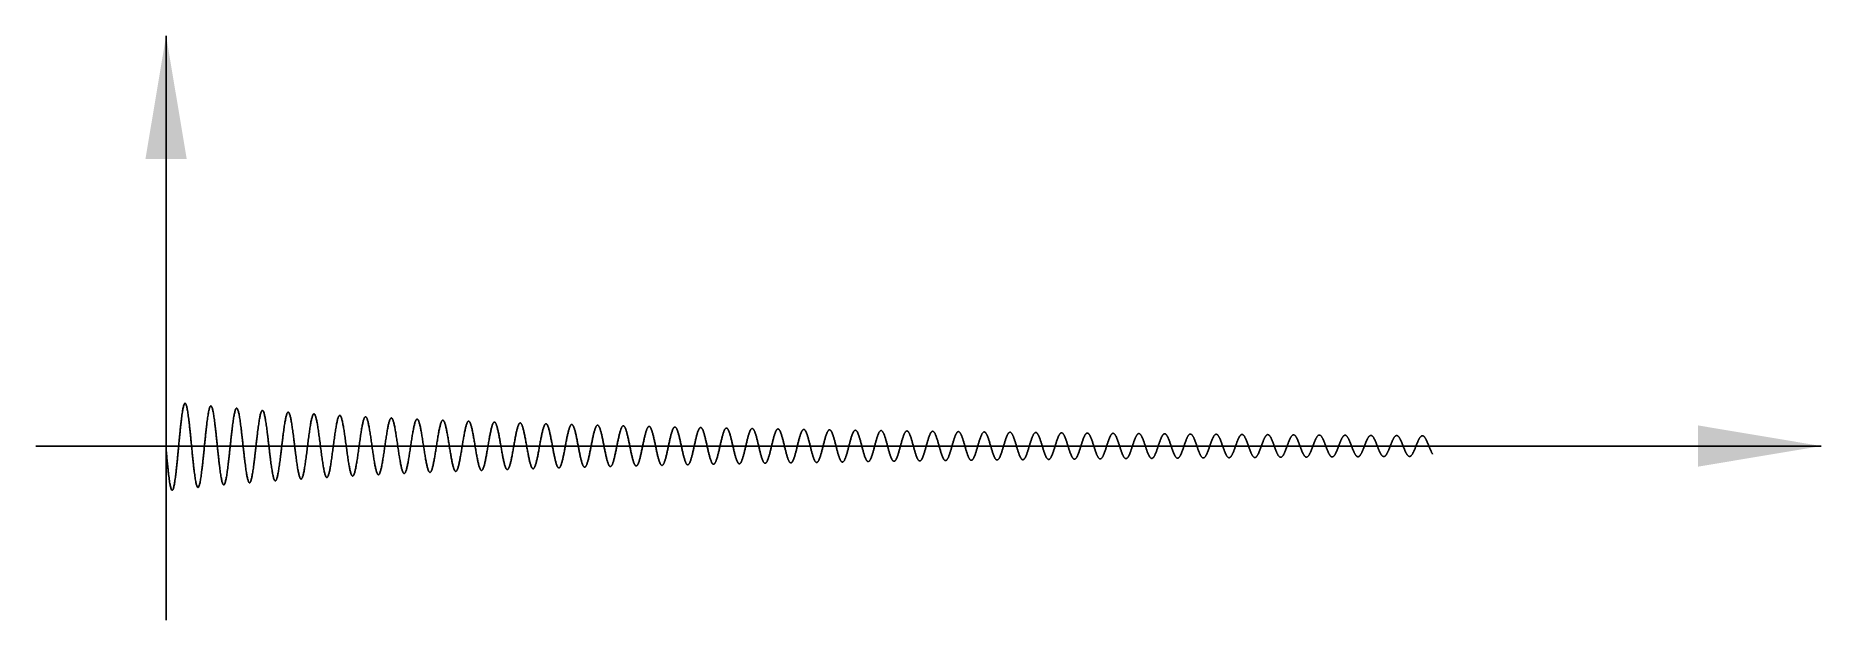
# Model space of a CAD drawing. Header units: millimetres. Extents: x -21688 to -18796, y 95545 to 95804.
# Drawn here: x -21688.17 to -21644.65, y 95621.49 to 95635.75 of the extents above; entities that cross this region are included whole.
import ezdxf

# ---------------------------------------------------------------- set-up
doc = ezdxf.new("R2010")
doc.units = ezdxf.units.MM

# ---------------------------------------------------------------- blocks, each defined once
blk = doc.blocks.new('arrow')
at = {"color": 0, "linetype": 'Continuous', "lineweight": -2}
blk.add_line((5, 0), (0, 0), dxfattribs=at)
blk.add_solid([(5, 0), (1.995, -0.503), (1.995, 0.503)], dxfattribs=at)

msp = doc.modelspace()

# ---------------------------------------------------------------- linework, layer by layer
at = {"color": 250}
for p, q in [((-21684.9943, 95621.49), (-21684.9943, 95630.7478)), ((-21688.1724, 95625.7402), (-21649.6495, 95625.7402))]:
    msp.add_line(p, q, dxfattribs=at)
at = {"color": 4}
msp.add_open_spline([(-21684.9943, 95625.6581), (-21684.9937, 95625.6512), (-21684.9897, 95625.6083), (-21684.9825, 95625.53), (-21684.9726, 95625.4244), (-21684.9626, 95625.3223), (-21684.9527, 95625.2245), (-21684.9428, 95625.1321), (-21684.9328, 95625.0459), (-21684.9229, 95624.9669), (-21684.913, 95624.8957), (-21684.9032, 95624.8331), (-21684.8934, 95624.7797), (-21684.8836, 95624.736), (-21684.8741, 95624.7019), (-21684.8643, 95624.6788), (-21684.8554, 95624.6631), (-21684.8406, 95624.6598), (-21684.8299, 95624.6733), (-21684.8208, 95624.693), (-21684.8111, 95624.7236), (-21684.8014, 95624.7637), (-21684.7916, 95624.8136), (-21684.7818, 95624.8725), (-21684.7719, 95624.9399), (-21684.762, 95625.0152), (-21684.7521, 95625.0975), (-21684.7421, 95625.1861), (-21684.7322, 95625.28), (-21684.7223, 95625.3783), (-21684.7123, 95625.48), (-21684.7024, 95625.5841), (-21684.6924, 95625.6896), (-21684.6825, 95625.7953), (-21684.6725, 95625.9002), (-21684.6626, 95626.0033), (-21684.6526, 95626.1036), (-21684.6427, 95626.2), (-21684.6327, 95626.2916), (-21684.6228, 95626.3776), (-21684.6129, 95626.457), (-21684.603, 95626.5291), (-21684.5931, 95626.5932), (-21684.5833, 95626.6486), (-21684.5734, 95626.6949), (-21684.5639, 95626.7317), (-21684.554, 95626.7588), (-21684.5453, 95626.7762), (-21684.5329, 95626.7862), (-21684.5194, 95626.7786), (-21684.5108, 95626.7622), (-21684.5009, 95626.737), (-21684.4914, 95626.702), (-21684.4815, 95626.6577), (-21684.4717, 95626.6043), (-21684.4618, 95626.5425), (-21684.4519, 95626.4727), (-21684.442, 95626.3958), (-21684.4321, 95626.3126), (-21684.4222, 95626.2238), (-21684.4122, 95626.1303), (-21684.4023, 95626.0331), (-21684.3923, 95625.9333), (-21684.3824, 95625.8317), (-21684.3724, 95625.7294), (-21684.3625, 95625.6274), (-21684.3525, 95625.5267), (-21684.3426, 95625.4284), (-21684.3326, 95625.3334), (-21684.3227, 95625.2426), (-21684.3128, 95625.157), (-21684.3029, 95625.0774), (-21684.2929, 95625.0046), (-21684.2831, 95624.9392), (-21684.2732, 95624.882), (-21684.2634, 95624.8334), (-21684.2536, 95624.794), (-21684.244, 95624.7635), (-21684.2346, 95624.7434), (-21684.2247, 95624.7297), (-21684.2101, 95624.7296), (-21684.2003, 95624.7433), (-21684.1908, 95624.7634), (-21684.1812, 95624.7936), (-21684.1715, 95624.8326), (-21684.1617, 95624.8808), (-21684.1518, 95624.9373), (-21684.1419, 95625.0017), (-21684.132, 95625.0734), (-21684.1221, 95625.1515), (-21684.1121, 95625.2354), (-21684.1022, 95625.3241), (-21684.0923, 95625.4169), (-21684.0823, 95625.5126), (-21684.0724, 95625.6105), (-21684.0624, 95625.7094), (-21684.0525, 95625.8084), (-21684.0425, 95625.9066), (-21684.0326, 95626.0029), (-21684.0226, 95626.0964), (-21684.0127, 95626.1862), (-21684.0027, 95626.2713), (-21683.9928, 95626.351), (-21683.9829, 95626.4244), (-21683.973, 95626.4909), (-21683.9631, 95626.5497), (-21683.9533, 95626.6004), (-21683.9435, 95626.6424), (-21683.9339, 95626.6755), (-21683.9241, 95626.6993), (-21683.9152, 95626.7149), (-21683.902, 95626.7218), (-21683.8897, 95626.7127), (-21683.8808, 95626.6963), (-21683.871, 95626.671), (-21683.8614, 95626.6367), (-21683.8516, 95626.5937), (-21683.8417, 95626.5423), (-21683.8319, 95626.4829), (-21683.822, 95626.4163), (-21683.812, 95626.3431), (-21683.8021, 95626.264), (-21683.7922, 95626.1798), (-21683.7822, 95626.0914), (-21683.7723, 95625.9997), (-21683.7623, 95625.9056), (-21683.7524, 95625.81), (-21683.7424, 95625.7139), (-21683.7325, 95625.6182), (-21683.7225, 95625.5239), (-21683.7126, 95625.432), (-21683.7027, 95625.3433), (-21683.6927, 95625.2588), (-21683.6828, 95625.1792), (-21683.6729, 95625.1053), (-21683.663, 95625.038), (-21683.6531, 95624.9777), (-21683.6432, 95624.9252), (-21683.6334, 95624.8809), (-21683.6237, 95624.8452), (-21683.614, 95624.8181), (-21683.6048, 95624.8003), (-21683.5939, 95624.7888), (-21683.58, 95624.7915), (-21683.5706, 95624.8052), (-21683.5609, 95624.8257), (-21683.5513, 95624.8554), (-21683.5415, 95624.8936), (-21683.5317, 95624.9402), (-21683.5218, 95624.9946), (-21683.5119, 95625.0564), (-21683.502, 95625.1248), (-21683.4921, 95625.1993), (-21683.4822, 95625.279), (-21683.4722, 95625.3631), (-21683.4623, 95625.4509), (-21683.4523, 95625.5414), (-21683.4424, 95625.6337), (-21683.4324, 95625.7269), (-21683.4225, 95625.8201), (-21683.4125, 95625.9122), (-21683.4026, 95626.0025), (-21683.3926, 95626.09), (-21683.3827, 95626.1739), (-21683.3728, 95626.2533), (-21683.3628, 95626.3274), (-21683.3529, 95626.3955), (-21683.343, 95626.4569), (-21683.3332, 95626.5111), (-21683.3233, 95626.5576), (-21683.3135, 95626.5957), (-21683.304, 95626.6256), (-21683.2942, 95626.6465), (-21683.2849, 95626.6604), (-21683.2714, 95626.6644), (-21683.26, 95626.6543), (-21683.2509, 95626.6377), (-21683.2411, 95626.6123), (-21683.2314, 95626.5787), (-21683.2216, 95626.5368), (-21683.2118, 95626.4871), (-21683.2019, 95626.4301), (-21683.192, 95626.3662), (-21683.1821, 95626.2963), (-21683.1721, 95626.2209), (-21683.1622, 95626.1409), (-21683.1522, 95626.057), (-21683.1423, 95625.9701), (-21683.1324, 95625.881), (-21683.1224, 95625.7908), (-21683.1125, 95625.7001), (-21683.1025, 95625.6101), (-21683.0926, 95625.5215), (-21683.0826, 95625.4352), (-21683.0727, 95625.3522), (-21683.0627, 95625.2732), (-21683.0528, 95625.1989), (-21683.0429, 95625.1302), (-21683.033, 95625.0677), (-21683.0231, 95625.0121), (-21683.0133, 95624.9637), (-21683.0034, 95624.9232), (-21682.9938, 95624.8908), (-21682.984, 95624.8667), (-21682.9748, 95624.8509), (-21682.9632, 95624.8417), (-21682.95, 95624.8465), (-21682.9407, 95624.8603), (-21682.9309, 95624.8812), (-21682.9213, 95624.9106), (-21682.9115, 95624.9479), (-21682.9017, 95624.9931), (-21682.8918, 95625.0457), (-21682.8819, 95625.105), (-21682.872, 95625.1706), (-21682.8621, 95625.2418), (-21682.8522, 95625.3178), (-21682.8422, 95625.3979), (-21682.8323, 95625.4812), (-21682.8223, 95625.567), (-21682.8124, 95625.6544), (-21682.8024, 95625.7425), (-21682.7925, 95625.8304), (-21682.7825, 95625.9172), (-21682.7726, 95626.0021), (-21682.7626, 95626.0843), (-21682.7527, 95626.1628), (-21682.7428, 95626.2371), (-21682.7328, 95626.3062), (-21682.7229, 95626.3696), (-21682.713, 95626.4265), (-21682.7032, 95626.4766), (-21682.6934, 95626.5192), (-21682.6836, 95626.554), (-21682.6739, 95626.581), (-21682.6643, 95626.5994), (-21682.6544, 95626.6116), (-21682.6409, 95626.613), (-21682.6303, 95626.6022), (-21682.6209, 95626.5852), (-21682.6112, 95626.5599), (-21682.6015, 95626.5269), (-21682.5916, 95626.486), (-21682.5818, 95626.4378), (-21682.5719, 95626.3828), (-21682.562, 95626.3214), (-21682.5521, 95626.2544), (-21682.5421, 95626.1823), (-21682.5322, 95626.106), (-21682.5223, 95626.0261), (-21682.5123, 95625.9436), (-21682.5024, 95625.8591), (-21682.4924, 95625.7736), (-21682.4825, 95625.6879), (-21682.4725, 95625.6029), (-21682.4626, 95625.5194), (-21682.4526, 95625.4382), (-21682.4427, 95625.3602), (-21682.4327, 95625.2861), (-21682.4228, 95625.2167), (-21682.4129, 95625.1526), (-21682.403, 95625.0945), (-21682.3931, 95625.0429), (-21682.3833, 95624.9983), (-21682.3735, 95624.9612), (-21682.3638, 95624.9318), (-21682.354, 95624.9103), (-21682.3448, 95624.8962), (-21682.3325, 95624.8894), (-21682.3201, 95624.8959), (-21682.3108, 95624.9098), (-21682.301, 95624.931), (-21682.2914, 95624.96), (-21682.2816, 95624.9967), (-21682.2717, 95625.0407), (-21682.2619, 95625.0915), (-21682.252, 95625.1487), (-21682.242, 95625.2118), (-21682.2321, 95625.28), (-21682.2222, 95625.3526), (-21682.2122, 95625.429), (-21682.2023, 95625.5084), (-21682.1923, 95625.59), (-21682.1824, 95625.6729), (-21682.1724, 95625.7564), (-21682.1625, 95625.8395), (-21682.1525, 95625.9216), (-21682.1426, 95626.0017), (-21682.1326, 95626.079), (-21682.1227, 95626.1528), (-21682.1128, 95626.2224), (-21682.1029, 95626.2871), (-21682.0929, 95626.3462), (-21682.0831, 95626.3992), (-21682.0732, 95626.4455), (-21682.0634, 95626.4847), (-21682.0536, 95626.5165), (-21682.0439, 95626.5408), (-21682.0344, 95626.5572), (-21682.0239, 95626.5675), (-21682.0106, 95626.5666), (-21682.0005, 95626.5553), (-21681.9909, 95626.538), (-21681.9813, 95626.5128), (-21681.9715, 95626.4802), (-21681.9617, 95626.4403), (-21681.9518, 95626.3935), (-21681.9419, 95626.3402), (-21681.932, 95626.2811), (-21681.9221, 95626.2167), (-21681.9121, 95626.1477), (-21681.9022, 95626.0747), (-21681.8923, 95625.9984), (-21681.8823, 95625.9197), (-21681.8724, 95625.8394), (-21681.8624, 95625.7582), (-21681.8525, 95625.677), (-21681.8425, 95625.5965), (-21681.8326, 95625.5175), (-21681.8226, 95625.441), (-21681.8127, 95625.3675), (-21681.8027, 95625.2979), (-21681.7928, 95625.2328), (-21681.7829, 95625.1728), (-21681.773, 95625.1187), (-21681.7631, 95625.0708), (-21681.7533, 95625.0296), (-21681.7435, 95624.9955), (-21681.7338, 95624.9688), (-21681.7241, 95624.9496), (-21681.7145, 95624.9371), (-21681.7019, 95624.9327), (-21681.6903, 95624.9403), (-21681.6809, 95624.9545), (-21681.6711, 95624.976), (-21681.6614, 95625.0047), (-21681.6516, 95625.0407), (-21681.6418, 95625.0836), (-21681.6319, 95625.1329), (-21681.622, 95625.1882), (-21681.6121, 95625.2489), (-21681.6021, 95625.3144), (-21681.5922, 95625.384), (-21681.5822, 95625.4571), (-21681.5723, 95625.5329), (-21681.5623, 95625.6107), (-21681.5524, 95625.6896), (-21681.5424, 95625.7689), (-21681.5325, 95625.8478), (-21681.5225, 95625.9255), (-21681.5126, 95626.0012), (-21681.5027, 95626.0742), (-21681.4927, 95626.1437), (-21681.4828, 95626.2091), (-21681.4729, 95626.2697), (-21681.463, 95626.325), (-21681.4531, 95626.3743), (-21681.4432, 95626.4173), (-21681.4334, 95626.4534), (-21681.4237, 95626.4825), (-21681.4139, 95626.5044), (-21681.4045, 95626.519), (-21681.3933, 95626.5274), (-21681.3805, 95626.5245), (-21681.3707, 95626.5129), (-21681.361, 95626.4952), (-21681.3513, 95626.47), (-21681.3415, 95626.4379), (-21681.3317, 95626.3988), (-21681.3218, 95626.3533), (-21681.3119, 95626.3017), (-21681.302, 95626.2446), (-21681.2921, 95626.1826), (-21681.2822, 95626.1163), (-21681.2722, 95626.0463), (-21681.2623, 95625.9734), (-21681.2523, 95625.8982), (-21681.2424, 95625.8216), (-21681.2324, 95625.7443), (-21681.2225, 95625.6671), (-21681.2125, 95625.5907), (-21681.2026, 95625.5159), (-21681.1926, 95625.4435), (-21681.1827, 95625.3742), (-21681.1728, 95625.3086), (-21681.1628, 95625.2474), (-21681.1529, 95625.1913), (-21681.143, 95625.1407), (-21681.1332, 95625.0961), (-21681.1233, 95625.058), (-21681.1135, 95625.0267), (-21681.1038, 95625.0024), (-21681.0942, 95624.9853), (-21681.0842, 95624.9743), (-21681.0714, 95624.9721), (-21681.0604, 95624.9806), (-21681.0509, 95624.9952), (-21681.0412, 95625.0168), (-21681.0315, 95625.0453), (-21681.0216, 95625.0807), (-21681.0118, 95625.1225), (-21681.0019, 95625.1704), (-21680.992, 95625.224), (-21680.9821, 95625.2826), (-21680.9721, 95625.3456), (-21680.9622, 95625.4126), (-21680.9523, 95625.4826), (-21680.9423, 95625.5552), (-21680.9324, 95625.6294), (-21680.9224, 95625.7047), (-21680.9125, 95625.7802), (-21680.9025, 95625.8552), (-21680.8926, 95625.9289), (-21680.8826, 95626.0007), (-21680.8727, 95626.0697), (-21680.8627, 95626.1353), (-21680.8528, 95626.1969), (-21680.8429, 95626.2539), (-21680.833, 95626.3056), (-21680.8231, 95626.3517), (-21680.8132, 95626.3916), (-21680.8034, 95626.4249), (-21680.7937, 95626.4515), (-21680.7839, 95626.4712), (-21680.7744, 95626.4842), (-21680.7627, 95626.4907), (-21680.7505, 95626.4862), (-21680.7408, 95626.4743), (-21680.7311, 95626.4562), (-21680.7214, 95626.4311), (-21680.7116, 95626.3994), (-21680.7017, 95626.3611), (-21680.6918, 95626.3167), (-21680.6819, 95626.2667), (-21680.672, 95626.2114), (-21680.6621, 95626.1516), (-21680.6522, 95626.0877), (-21680.6422, 95626.0205), (-21680.6323, 95625.9506), (-21680.6223, 95625.8786), (-21680.6124, 95625.8054), (-21680.6024, 95625.7317), (-21680.5925, 95625.6582), (-21680.5825, 95625.5855), (-21680.5726, 95625.5146), (-21680.5626, 95625.4459), (-21680.5527, 95625.3804), (-21680.5428, 95625.3185), (-21680.5328, 95625.2609), (-21680.5229, 95625.2081), (-21680.513, 95625.1608), (-21680.5032, 95625.1193), (-21680.4933, 95625.084), (-21680.4836, 95625.0552), (-21680.4738, 95625.0331), (-21680.4642, 95625.0179), (-21680.4538, 95625.0084), (-21680.4411, 95625.0082), (-21680.4306, 95625.0174), (-21680.421, 95625.0323), (-21680.4113, 95625.054), (-21680.4015, 95625.0824), (-21680.3917, 95625.1172), (-21680.3818, 95625.1581), (-21680.3719, 95625.2047), (-21680.362, 95625.2566), (-21680.3521, 95625.3133), (-21680.3421, 95625.3741), (-21680.3322, 95625.4385), (-21680.3223, 95625.5059), (-21680.3123, 95625.5754), (-21680.3024, 95625.6465), (-21680.2924, 95625.7184), (-21680.2825, 95625.7905), (-21680.2725, 95625.8619), (-21680.2626, 95625.932), (-21680.2526, 95626.0001), (-21680.2427, 95626.0656), (-21680.2327, 95626.1276), (-21680.2228, 95626.1858), (-21680.2129, 95626.2393), (-21680.203, 95626.2879), (-21680.1931, 95626.3309), (-21680.1833, 95626.368), (-21680.1735, 95626.3988), (-21680.1637, 95626.4232), (-21680.154, 95626.4408), (-21680.1442, 95626.4524), (-21680.1322, 95626.457), (-21680.1206, 95626.4513), (-21680.1109, 95626.439), (-21680.1011, 95626.4206), (-21680.0914, 95626.3955), (-21680.0816, 95626.3641), (-21680.0718, 95626.3266), (-21680.0619, 95626.2833), (-21680.052, 95626.2346), (-21680.042, 95626.1811), (-21680.0321, 95626.1232), (-21680.0222, 95626.0616), (-21680.0122, 95625.9969), (-21680.0023, 95625.9298), (-21679.9923, 95625.8608), (-21679.9824, 95625.7907), (-21679.9724, 95625.7202), (-21679.9625, 95625.65), (-21679.9525, 95625.5809), (-21679.9426, 95625.5134), (-21679.9326, 95625.4482), (-21679.9227, 95625.3861), (-21679.9128, 95625.3276), (-21679.9029, 95625.2732), (-21679.8929, 95625.2237), (-21679.8831, 95625.1793), (-21679.8732, 95625.1405), (-21679.8634, 95625.1078), (-21679.8536, 95625.0813), (-21679.8439, 95625.0613), (-21679.8342, 95625.0476), (-21679.8233, 95625.0398), (-21679.811, 95625.0413), (-21679.8008, 95625.051), (-21679.7911, 95625.0663), (-21679.7813, 95625.0882), (-21679.7715, 95625.1163), (-21679.7617, 95625.1506), (-21679.7518, 95625.1907), (-21679.7419, 95625.2361), (-21679.732, 95625.2866), (-21679.7221, 95625.3415), (-21679.7122, 95625.4002), (-21679.7022, 95625.4623), (-21679.6923, 95625.5271), (-21679.6823, 95625.5939), (-21679.6724, 95625.6621), (-21679.6624, 95625.731), (-21679.6525, 95625.7999), (-21679.6425, 95625.868), (-21679.6326, 95625.9348), (-21679.6226, 95625.9996), (-21679.6127, 95626.0617), (-21679.6027, 95626.1205), (-21679.5928, 95626.1754), (-21679.5829, 95626.2259), (-21679.573, 95626.2715), (-21679.5631, 95626.3118), (-21679.5533, 95626.3463), (-21679.5435, 95626.3748), (-21679.5338, 95626.3971), (-21679.524, 95626.413), (-21679.514, 95626.4232), (-21679.5018, 95626.4259), (-21679.4906, 95626.4192), (-21679.481, 95626.4066), (-21679.4712, 95626.3878), (-21679.4615, 95626.3628), (-21679.4516, 95626.3318), (-21679.4418, 95626.2949), (-21679.4319, 95626.2525), (-21679.422, 95626.2052), (-21679.4121, 95626.1532), (-21679.4021, 95626.0972), (-21679.3922, 95626.0377), (-21679.3822, 95625.9753), (-21679.3723, 95625.9107), (-21679.3624, 95625.8444), (-21679.3524, 95625.7772), (-21679.3424, 95625.7097), (-21679.3325, 95625.6427), (-21679.3225, 95625.5766), (-21679.3126, 95625.5123), (-21679.3027, 95625.4504), (-21679.2927, 95625.3914), (-21679.2828, 95625.336), (-21679.2729, 95625.2847), (-21679.263, 95625.238), (-21679.2531, 95625.1964), (-21679.2432, 95625.1602), (-21679.2334, 95625.1298), (-21679.2236, 95625.1054), (-21679.2139, 95625.0872), (-21679.2042, 95625.075), (-21679.1929, 95625.0688), (-21679.1809, 95625.0718), (-21679.1709, 95625.082), (-21679.1611, 95625.0977), (-21679.1514, 95625.1197), (-21679.1416, 95625.1476), (-21679.1317, 95625.1814), (-21679.1218, 95625.2207), (-21679.1119, 95625.265), (-21679.102, 95625.3141), (-21679.0921, 95625.3674), (-21679.0822, 95625.4243), (-21679.0722, 95625.4842), (-21679.0623, 95625.5467), (-21679.0523, 95625.611), (-21679.0424, 95625.6764), (-21679.0324, 95625.7425), (-21679.0225, 95625.8084), (-21679.0125, 95625.8736), (-21679.0026, 95625.9373), (-21678.9926, 95625.999), (-21678.9827, 95626.0581), (-21678.9728, 95626.1138), (-21678.9628, 95626.1658), (-21678.9529, 95626.2135), (-21678.943, 95626.2564), (-21678.9331, 95626.2941), (-21678.9233, 95626.3263), (-21678.9135, 95626.3526), (-21678.9038, 95626.373), (-21678.894, 95626.3873), (-21678.8837, 95626.3961), (-21678.8715, 95626.3971), (-21678.8608, 95626.3896), (-21678.851, 95626.3766), (-21678.8413, 95626.3576), (-21678.8315, 95626.3326), (-21678.8217, 95626.3019), (-21678.8118, 95626.2656), (-21678.8019, 95626.2242), (-21678.792, 95626.178), (-21678.7821, 95626.1275), (-21678.7721, 95626.0732), (-21678.7622, 95626.0156), (-21678.7523, 95625.9554), (-21678.7423, 95625.8931), (-21678.7324, 95625.8294), (-21678.7224, 95625.7648), (-21678.7125, 95625.7001), (-21678.7025, 95625.6359), (-21678.6926, 95625.5728), (-21678.6826, 95625.5114), (-21678.6727, 95625.4524), (-21678.6627, 95625.3964), (-21678.6528, 95625.3439), (-21678.6429, 95625.2953), (-21678.633, 95625.2513), (-21678.6231, 95625.2122), (-21678.6132, 95625.1784), (-21678.6034, 95625.1502), (-21678.5937, 95625.1277), (-21678.5839, 95625.1113), (-21678.574, 95625.1004), (-21678.5625, 95625.0958), (-21678.5508, 95625.1), (-21678.541, 95625.1106), (-21678.5312, 95625.1267), (-21678.5214, 95625.1488), (-21678.5116, 95625.1765), (-21678.5017, 95625.2098), (-21678.4919, 95625.2484), (-21678.482, 95625.2918), (-21678.472, 95625.3395), (-21678.4621, 95625.3913), (-21678.4522, 95625.4464), (-21678.4422, 95625.5044), (-21678.4323, 95625.5647), (-21678.4223, 95625.6266), (-21678.4124, 95625.6896), (-21678.4024, 95625.7531), (-21678.3925, 95625.8163), (-21678.3825, 95625.8787), (-21678.3726, 95625.9396), (-21678.3626, 95625.9984), (-21678.3527, 95626.0546), (-21678.3428, 95626.1076), (-21678.3328, 95626.1569), (-21678.3229, 95626.2019), (-21678.313, 95626.2423), (-21678.3032, 95626.2777), (-21678.2933, 95626.3077), (-21678.2835, 95626.332), (-21678.2738, 95626.3506), (-21678.264, 95626.3635), (-21678.2533, 95626.3709), (-21678.2413, 95626.3704), (-21678.2309, 95626.3622), (-21678.2211, 95626.3488), (-21678.2113, 95626.3296), (-21678.2015, 95626.3047), (-21678.1917, 95626.2743), (-21678.1818, 95626.2386), (-21678.1719, 95626.198), (-21678.162, 95626.1529), (-21678.1521, 95626.1037), (-21678.1422, 95626.051), (-21678.1322, 95625.9952), (-21678.1223, 95625.937), (-21678.1123, 95625.8769), (-21678.1024, 95625.8155), (-21678.0924, 95625.7534), (-21678.0825, 95625.6913), (-21678.0725, 95625.6297), (-21678.0626, 95625.5693), (-21678.0526, 95625.5107), (-21678.0427, 95625.4544), (-21678.0327, 95625.4011), (-21678.0228, 95625.3512), (-21678.0129, 95625.3053), (-21678.003, 95625.2637), (-21677.9931, 95625.2269), (-21677.9833, 95625.1953), (-21677.9734, 95625.1691), (-21677.9637, 95625.1484), (-21677.9539, 95625.1335), (-21677.9438, 95625.124), (-21677.9321, 95625.1209), (-21677.9209, 95625.1261), (-21677.911, 95625.1372), (-21677.9012, 95625.1536), (-21677.8915, 95625.1757), (-21677.8816, 95625.2033), (-21677.8718, 95625.2362), (-21677.8619, 95625.2741), (-21677.852, 95625.3165), (-21677.8421, 95625.3631), (-21677.8321, 95625.4134), (-21677.8222, 95625.4669), (-21677.8122, 95625.5231), (-21677.8023, 95625.5814), (-21677.7923, 95625.6411), (-21677.7824, 95625.7018), (-21677.7724, 95625.7628), (-21677.7625, 95625.8235), (-21677.7525, 95625.8833), (-21677.7426, 95625.9416), (-21677.7327, 95625.9978), (-21677.7227, 95626.0514), (-21677.7128, 95626.1018), (-21677.7029, 95626.1485), (-21677.6929, 95626.1911), (-21677.6831, 95626.2292), (-21677.6732, 95626.2624), (-21677.6633, 95626.2903), (-21677.6536, 95626.3129), (-21677.6438, 95626.3298), (-21677.634, 95626.3414), (-21677.623, 95626.3474), (-21677.6112, 95626.3455), (-21677.6009, 95626.3368), (-21677.5912, 95626.323), (-21677.5814, 95626.3036), (-21677.5716, 95626.2787), (-21677.5617, 95626.2486), (-21677.5518, 95626.2134), (-21677.5419, 95626.1736), (-21677.532, 95626.1296), (-21677.5221, 95626.0817), (-21677.5122, 95626.0304), (-21677.5022, 95625.9763), (-21677.4923, 95625.92), (-21677.4823, 95625.8619), (-21677.4724, 95625.8026), (-21677.4624, 95625.7428), (-21677.4525, 95625.6831), (-21677.4425, 95625.624), (-21677.4326, 95625.5661), (-21677.4226, 95625.51), (-21677.4127, 95625.4563), (-21677.4028, 95625.4055), (-21677.3928, 95625.3581), (-21677.3829, 95625.3145), (-21677.373, 95625.2753), (-21677.3631, 95625.2407), (-21677.3533, 95625.2111), (-21677.3435, 95625.1867), (-21677.3337, 95625.1678), (-21677.3239, 95625.1543), (-21677.3136, 95625.1459), (-21677.3018, 95625.1444), (-21677.2909, 95625.1505), (-21677.2811, 95625.1619), (-21677.2713, 95625.1787), (-21677.2615, 95625.2009), (-21677.2517, 95625.2283), (-21677.2418, 95625.2608), (-21677.2319, 95625.298), (-21677.222, 95625.3395), (-21677.2121, 95625.385), (-21677.2021, 95625.434), (-21677.1922, 95625.486), (-21677.1823, 95625.5405), (-21677.1723, 95625.5968), (-21677.1624, 95625.6546), (-21677.1524, 95625.7131), (-21677.1425, 95625.7718), (-21677.1325, 95625.8302), (-21677.1226, 95625.8876), (-21677.1126, 95625.9434), (-21677.1027, 95625.9972), (-21677.0927, 95626.0483), (-21677.0828, 95626.0963), (-21677.0729, 95626.1407), (-21677.063, 95626.181), (-21677.0531, 95626.2169), (-21677.0432, 95626.2481), (-21677.0334, 95626.2741), (-21677.0236, 95626.295), (-21677.0138, 95626.3104), (-21677.0038, 95626.3207), (-21676.9926, 95626.3254), (-21676.9811, 95626.3223), (-21676.971, 95626.3131), (-21676.9612, 95626.2989), (-21676.9514, 95626.2793), (-21676.9416, 95626.2545), (-21676.9317, 95626.2246), (-21676.9219, 95626.19), (-21676.912, 95626.1509), (-21676.902, 95626.1078), (-21676.8921, 95626.0611), (-21676.8822, 95626.0112), (-21676.8722, 95625.9587), (-21676.8623, 95625.9041), (-21676.8523, 95625.8479), (-21676.8424, 95625.7907), (-21676.8324, 95625.733), (-21676.8225, 95625.6755), (-21676.8125, 95625.6187), (-21676.8026, 95625.5632), (-21676.7926, 95625.5095), (-21676.7827, 95625.4582), (-21676.7728, 95625.4097), (-21676.7628, 95625.3646), (-21676.7529, 95625.3233), (-21676.743, 95625.2862), (-21676.7331, 95625.2536), (-21676.7233, 95625.2259), (-21676.7135, 95625.2032), (-21676.7037, 95625.1858), (-21676.6939, 95625.1737), (-21676.6833, 95625.1666), (-21676.6716, 95625.1664), (-21676.661, 95625.1731), (-21676.6512, 95625.185), (-21676.6413, 95625.2021), (-21676.6315, 95625.2243), (-21676.6217, 95625.2516), (-21676.6118, 95625.2837), (-21676.6019, 95625.3203), (-21676.592, 95625.361), (-21676.5821, 95625.4055), (-21676.5721, 95625.4532), (-21676.5622, 95625.5038), (-21676.5523, 95625.5566), (-21676.5423, 95625.6113), (-21676.5324, 95625.6671), (-21676.5224, 95625.7236), (-21676.5125, 95625.7802), (-21676.5025, 95625.8364), (-21676.4926, 95625.8915), (-21676.4826, 95625.945), (-21676.4727, 95625.9965), (-21676.4627, 95626.0453), (-21676.4528, 95626.0911), (-21676.4429, 95626.1332), (-21676.433, 95626.1715), (-21676.4231, 95626.2054), (-21676.4132, 95626.2346), (-21676.4034, 95626.259), (-21676.3936, 95626.2782), (-21676.3838, 95626.2923), (-21676.3737, 95626.3014), (-21676.3623, 95626.3047), (-21676.3511, 95626.3006), (-21676.3411, 95626.291), (-21676.3313, 95626.2764), (-21676.3215, 95626.2566), (-21676.3116, 95626.2318), (-21676.3018, 95626.2022), (-21676.2919, 95626.1681), (-21676.282, 95626.1297), (-21676.2721, 95626.0875), (-21676.2621, 95626.0419), (-21676.2522, 95625.9934), (-21676.2422, 95625.9423), (-21676.2323, 95625.8893), (-21676.2223, 95625.8349), (-21676.2124, 95625.7796), (-21676.2024, 95625.7239), (-21676.1925, 95625.6685), (-21676.1825, 95625.6139), (-21676.1726, 95625.5605), (-21676.1626, 95625.5091), (-21676.1527, 95625.46), (-21676.1428, 95625.4137), (-21676.1328, 95625.3707), (-21676.1229, 95625.3315), (-21676.113, 95625.2964), (-21676.1032, 95625.2657), (-21676.0933, 95625.2398), (-21676.0835, 95625.2187), (-21676.0737, 95625.2028), (-21676.0638, 95625.1918), (-21676.053, 95625.186), (-21676.0415, 95625.187), (-21676.0311, 95625.1944), (-21676.0212, 95625.2067), (-21676.0114, 95625.224), (-21676.0016, 95625.2463), (-21675.9917, 95625.2734), (-21675.9818, 95625.3052), (-21675.9719, 95625.3412), (-21675.962, 95625.3811), (-21675.9521, 95625.4246), (-21675.9422, 95625.4712), (-21675.9322, 95625.5204), (-21675.9223, 95625.5717), (-21675.9123, 95625.6247), (-21675.9024, 95625.6788), (-21675.8924, 95625.7334), (-21675.8825, 95625.788), (-21675.8725, 95625.8421), (-21675.8626, 95625.8951), (-21675.8526, 95625.9465), (-21675.8427, 95625.9958), (-21675.8327, 95626.0425), (-21675.8228, 95626.0861), (-21675.8129, 95626.1262), (-21675.803, 95626.1625), (-21675.7931, 95626.1945), (-21675.7832, 95626.222), (-21675.7734, 95626.2447), (-21675.7636, 95626.2625), (-21675.7538, 95626.2752), (-21675.7435, 95626.2832), (-21675.7321, 95626.2852), (-21675.7211, 95626.2803), (-21675.7112, 95626.2702), (-21675.7013, 95626.2552), (-21675.6915, 95626.2353), (-21675.6817, 95626.2106), (-21675.6718, 95626.1813), (-21675.6619, 95626.1476), (-21675.652, 95626.1099), (-21675.6421, 95626.0685), (-21675.6321, 95626.024), (-21675.6222, 95625.9766), (-21675.6122, 95625.927), (-21675.6023, 95625.8755), (-21675.5924, 95625.8227), (-21675.5824, 95625.7692), (-21675.5724, 95625.7154), (-21675.5625, 95625.662), (-21675.5525, 95625.6094), (-21675.5426, 95625.5581), (-21675.5327, 95625.5087), (-21675.5227, 95625.4617), (-21675.5128, 95625.4175), (-21675.5029, 95625.3766), (-21675.4929, 95625.3393), (-21675.4831, 95625.3061), (-21675.4732, 95625.2771), (-21675.4633, 95625.2528), (-21675.4535, 95625.2333), (-21675.4437, 95625.2187), (-21675.4337, 95625.2089), (-21675.4227, 95625.2043), (-21675.4114, 95625.2064), (-21675.4011, 95625.2143), (-21675.3913, 95625.227), (-21675.3814, 95625.2446), (-21675.3716, 95625.2669), (-21675.3617, 95625.2939), (-21675.3519, 95625.3253), (-21675.342, 95625.3608), (-21675.332, 95625.4), (-21675.3221, 95625.4425), (-21675.3122, 95625.488), (-21675.3022, 95625.5359), (-21675.2923, 95625.5859), (-21675.2823, 95625.6373), (-21675.2724, 95625.6897), (-21675.2624, 95625.7425), (-21675.2525, 95625.7953), (-21675.2425, 95625.8474), (-21675.2326, 95625.8984), (-21675.2226, 95625.9478), (-21675.2127, 95625.9951), (-21675.2028, 95626.0398), (-21675.1928, 95626.0814), (-21675.1829, 95626.1196), (-21675.173, 95626.154), (-21675.1631, 95626.1842), (-21675.1533, 95626.21), (-21675.1434, 95626.2312), (-21675.1336, 95626.2476), (-21675.1237, 95626.2592), (-21675.1133, 95626.2661), (-21675.1019, 95626.2668), (-21675.0911, 95626.2612), (-21675.0812, 95626.2506), (-21675.0714, 95626.2354), (-21675.0616, 95626.2153), (-21675.0517, 95626.1906), (-21675.0418, 95626.1615), (-21675.0319, 95626.1283), (-21675.022, 95626.0912), (-21675.0121, 95626.0507), (-21675.0021, 95626.0071), (-21674.9922, 95625.9609), (-21674.9823, 95625.9126), (-21674.9723, 95625.8625), (-21674.9624, 95625.8114), (-21674.9524, 95625.7595), (-21674.9425, 95625.7075), (-21674.9325, 95625.6559), (-21674.9226, 95625.6052), (-21674.9126, 95625.5559), (-21674.9027, 95625.5085), (-21674.8927, 95625.4634), (-21674.8828, 95625.4212), (-21674.8729, 95625.3821), (-21674.863, 95625.3467), (-21674.8531, 95625.3152), (-21674.8432, 95625.288), (-21674.8334, 95625.2652), (-21674.8235, 95625.2471), (-21674.8137, 95625.2337), (-21674.8036, 95625.225), (-21674.7925, 95625.2216), (-21674.7813, 95625.2247), (-21674.7712, 95625.2331), (-21674.7613, 95625.2462), (-21674.7515, 95625.2639), (-21674.7416, 95625.2863), (-21674.7318, 95625.3132), (-21674.7219, 95625.3442), (-21674.712, 95625.3792), (-21674.702, 95625.4177), (-21674.6921, 95625.4594), (-21674.6822, 95625.5038), (-21674.6722, 95625.5505), (-21674.6623, 95625.5991), (-21674.6523, 95625.6491), (-21674.6424, 95625.6999), (-21674.6324, 95625.751), (-21674.6225, 95625.802), (-21674.6125, 95625.8523), (-21674.6026, 95625.9015), (-21674.5926, 95625.949), (-21674.5827, 95625.9943), (-21674.5728, 95626.0371), (-21674.5628, 95626.0769), (-21674.5529, 95626.1133), (-21674.543, 95626.1459), (-21674.5331, 95626.1745), (-21674.5233, 95626.1988), (-21674.5134, 95626.2185), (-21674.5036, 95626.2336), (-21674.4937, 95626.2441), (-21674.483, 95626.2498), (-21674.4717, 95626.2494), (-21674.4612, 95626.2431), (-21674.4513, 95626.2322), (-21674.4414, 95626.2166), (-21674.4316, 95626.1965), (-21674.4217, 95626.1718), (-21674.4118, 95626.143), (-21674.4019, 95626.1101), (-21674.392, 95626.0737), (-21674.3821, 95626.0339), (-21674.3722, 95625.9913), (-21674.3622, 95625.9462), (-21674.3523, 95625.899), (-21674.3423, 95625.8504), (-21674.3324, 95625.8007), (-21674.3224, 95625.7504), (-21674.3125, 95625.7001), (-21674.3025, 95625.6503), (-21674.2926, 95625.6013), (-21674.2826, 95625.5539), (-21674.2727, 95625.5083), (-21674.2627, 95625.4651), (-21674.2528, 95625.4247), (-21674.2429, 95625.3874), (-21674.233, 95625.3537), (-21674.2231, 95625.3239), (-21674.2132, 95625.2982), (-21674.2034, 95625.2769), (-21674.1935, 95625.2601), (-21674.1836, 95625.2479), (-21674.1734, 95625.2403), (-21674.1622, 95625.238), (-21674.1513, 95625.2419), (-21674.1412, 95625.2508), (-21674.1314, 95625.2643), (-21674.1215, 95625.2822), (-21674.1117, 95625.3047), (-21674.1018, 95625.3314), (-21674.0919, 95625.3621), (-21674.082, 95625.3965), (-21674.0721, 95625.4344), (-21674.0621, 95625.4752), (-21674.0522, 95625.5187), (-21674.0422, 95625.5643), (-21674.0323, 95625.6116), (-21674.0223, 95625.6602), (-21674.0124, 95625.7095), (-21674.0024, 95625.759), (-21673.9925, 95625.8083), (-21673.9825, 95625.8569), (-21673.9726, 95625.9043), (-21673.9626, 95625.95), (-21673.9527, 95625.9936), (-21673.9428, 95626.0346), (-21673.9328, 95626.0726), (-21673.9229, 95626.1073), (-21673.913, 95626.1383), (-21673.9032, 95626.1653), (-21673.8933, 95626.1881), (-21673.8835, 95626.2065), (-21673.8736, 95626.2203), (-21673.8636, 95626.2298), (-21673.8528, 95626.2344), (-21673.8416, 95626.233), (-21673.8312, 95626.2261), (-21673.8213, 95626.2148), (-21673.8115, 95626.1989), (-21673.8016, 95626.1787), (-21673.7917, 95626.1541), (-21673.7819, 95626.1255), (-21673.772, 95626.093), (-21673.762, 95626.0571), (-21673.7521, 95626.0181), (-21673.7422, 95625.9763), (-21673.7322, 95625.9323), (-21673.7223, 95625.8863), (-21673.7123, 95625.839), (-21673.7024, 95625.7907), (-21673.6924, 95625.7419), (-21673.6825, 95625.6932), (-21673.6725, 95625.645), (-21673.6626, 95625.5978), (-21673.6526, 95625.552), (-21673.6427, 95625.5082), (-21673.6327, 95625.4667), (-21673.6228, 95625.428), (-21673.6129, 95625.3925), (-21673.603, 95625.3604), (-21673.5931, 95625.3321), (-21673.5832, 95625.3079), (-21673.5734, 95625.288), (-21673.5635, 95625.2725), (-21673.5536, 95625.2614), (-21673.5432, 95625.2547), (-21673.532, 95625.2535), (-21673.5213, 95625.2582), (-21673.5113, 95625.2676), (-21673.5014, 95625.2814), (-21673.4916, 95625.2995), (-21673.4817, 95625.322), (-21673.4718, 95625.3485), (-21673.4619, 95625.379), (-21673.452, 95625.4129), (-21673.4421, 95625.4501), (-21673.4321, 95625.4902), (-21673.4222, 95625.5327), (-21673.4123, 95625.5772), (-21673.4023, 95625.6233), (-21673.3924, 95625.6706), (-21673.3824, 95625.7185), (-21673.3725, 95625.7665), (-21673.3625, 95625.8143), (-21673.3525, 95625.8612), (-21673.3426, 95625.9069), (-21673.3327, 95625.9509), (-21673.3227, 95625.9928), (-21673.3128, 95626.0321), (-21673.3029, 95626.0685), (-21673.2929, 95626.1015), (-21673.283, 95626.1309), (-21673.2732, 95626.1565), (-21673.2633, 95626.1779), (-21673.2535, 95626.195), (-21673.2436, 95626.2078), (-21673.2335, 95626.2162), (-21673.2226, 95626.2197), (-21673.2115, 95626.2174), (-21673.2013, 95626.21), (-21673.1913, 95626.1983), (-21673.1815, 95626.1822), (-21673.1716, 95626.1618), (-21673.1618, 95626.1373), (-21673.1519, 95626.1089), (-21673.142, 95626.0768), (-21673.132, 95626.0415), (-21673.1221, 95626.0031), (-21673.1122, 95625.9622), (-21673.1022, 95625.9191), (-21673.0923, 95625.8743), (-21673.0823, 95625.8282), (-21673.0724, 95625.7812), (-21673.0624, 95625.7339), (-21673.0525, 95625.6867), (-21673.0425, 95625.64), (-21673.0326, 95625.5944), (-21673.0226, 95625.5503), (-21673.0127, 95625.5082), (-21673.0028, 95625.4684), (-21672.9928, 95625.4313), (-21672.9829, 95625.3973), (-21672.973, 95625.3668), (-21672.9631, 95625.34), (-21672.9532, 95625.3172), (-21672.9434, 95625.2986), (-21672.9335, 95625.2842), (-21672.9236, 95625.2741), (-21672.913, 95625.2685), (-21672.9019, 95625.2684), (-21672.8913, 95625.2737), (-21672.8813, 95625.2835), (-21672.8714, 95625.2976), (-21672.8616, 95625.3159), (-21672.8517, 95625.3384), (-21672.8418, 95625.3648), (-21672.8319, 95625.3949), (-21672.822, 95625.4284), (-21672.8121, 95625.465), (-21672.8022, 95625.5043), (-21672.7922, 95625.5459), (-21672.7823, 95625.5895), (-21672.7723, 95625.6344), (-21672.7624, 95625.6804), (-21672.7524, 95625.7269), (-21672.7425, 95625.7736), (-21672.7325, 95625.8198), (-21672.7226, 95625.8652), (-21672.7126, 95625.9094), (-21672.7027, 95625.9517), (-21672.6927, 95625.992), (-21672.6828, 95626.0297), (-21672.6729, 95626.0645), (-21672.663, 95626.096), (-21672.6531, 95626.124), (-21672.6432, 95626.1481), (-21672.6333, 95626.1682), (-21672.6235, 95626.1841), (-21672.6136, 95626.1958), (-21672.6033, 95626.2032), (-21672.5924, 95626.2057), (-21672.5815, 95626.2026), (-21672.5713, 95626.1947), (-21672.5614, 95626.1826), (-21672.5515, 95626.1663), (-21672.5417, 95626.1458), (-21672.5318, 95626.1214), (-21672.5219, 95626.0932), (-21672.512, 95626.0615), (-21672.5021, 95626.0266), (-21672.4921, 95625.989), (-21672.4822, 95625.9489), (-21672.4722, 95625.9067), (-21672.4623, 95625.863), (-21672.4523, 95625.818), (-21672.4424, 95625.7723), (-21672.4324, 95625.7263), (-21672.4225, 95625.6805), (-21672.4125, 95625.6354), (-21672.4026, 95625.5913), (-21672.3926, 95625.5488), (-21672.3827, 95625.5082), (-21672.3728, 95625.47), (-21672.3628, 95625.4344), (-21672.3529, 95625.402), (-21672.343, 95625.3729), (-21672.3331, 95625.3475), (-21672.3233, 95625.326), (-21672.3134, 95625.3086), (-21672.3035, 95625.2954), (-21672.2935, 95625.2863), (-21672.2828, 95625.2817), (-21672.2718, 95625.2824), (-21672.2613, 95625.2884), (-21672.2513, 95625.2986), (-21672.2415, 95625.313), (-21672.2316, 95625.3315), (-21672.2218, 95625.354), (-21672.2119, 95625.3802), (-21672.202, 95625.4101), (-21672.192, 95625.4432), (-21672.1821, 95625.4792), (-21672.1722, 95625.5177), (-21672.1622, 95625.5585), (-21672.1523, 95625.601), (-21672.1423, 95625.6449), (-21672.1324, 95625.6897), (-21672.1224, 95625.7349), (-21672.1125, 95625.7802), (-21672.1025, 95625.825), (-21672.0926, 95625.869), (-21672.0826, 95625.9116), (-21672.0727, 95625.9524), (-21672.0627, 95625.9912), (-21672.0528, 95626.0273), (-21672.0429, 95626.0606), (-21672.033, 95626.0907), (-21672.0231, 95626.1173), (-21672.0132, 95626.1401), (-21672.0033, 95626.1589), (-21671.9935, 95626.1737), (-21671.9835, 95626.1844), (-21671.9732, 95626.1909), (-21671.9622, 95626.1924), (-21671.9514, 95626.1885), (-21671.9413, 95626.1802), (-21671.9314, 95626.1677), (-21671.9216, 95626.1512), (-21671.9117, 95626.1306), (-21671.9018, 95626.1062), (-21671.8919, 95626.0782), (-21671.882, 95626.0469), (-21671.8721, 95626.0126), (-21671.8621, 95625.9756), (-21671.8522, 95625.9362), (-21671.8423, 95625.895), (-21671.8323, 95625.8522), (-21671.8224, 95625.8084), (-21671.8124, 95625.7639), (-21671.8024, 95625.7192), (-21671.7925, 95625.6748), (-21671.7825, 95625.6311), (-21671.7726, 95625.5884), (-21671.7626, 95625.5474), (-21671.7527, 95625.5083), (-21671.7428, 95625.4715), (-21671.7328, 95625.4375), (-21671.7229, 95625.4065), (-21671.713, 95625.3788), (-21671.7031, 95625.3548), (-21671.6933, 95625.3345), (-21671.6834, 95625.3182), (-21671.6735, 95625.306), (-21671.6634, 95625.2979), (-21671.6526, 95625.2942), (-21671.6417, 95625.2959), (-21671.6313, 95625.3024), (-21671.6214, 95625.313), (-21671.6115, 95625.3276), (-21671.6017, 95625.3463), (-21671.5918, 95625.3688), (-21671.5819, 95625.3949), (-21671.572, 95625.4245), (-21671.562, 95625.4571), (-21671.5521, 95625.4926), (-21671.5422, 95625.5305), (-21671.5322, 95625.5704), (-21671.5223, 95625.612), (-21671.5123, 95625.6548), (-21671.5024, 95625.6985), (-21671.4924, 95625.7425), (-21671.4825, 95625.7865), (-21671.4725, 95625.8299), (-21671.4626, 95625.8725), (-21671.4526, 95625.9136), (-21671.4427, 95625.9531), (-21671.4327, 95625.9903), (-21671.4228, 95626.025), (-21671.4129, 95626.0569), (-21671.403, 95626.0856), (-21671.3931, 95626.1108), (-21671.3832, 95626.1324), (-21671.3733, 95626.1501), (-21671.3635, 95626.1638), (-21671.3535, 95626.1735), (-21671.343, 95626.179), (-21671.332, 95626.1796), (-21671.3214, 95626.1751), (-21671.3114, 95626.1663), (-21671.3015, 95626.1535), (-21671.2916, 95626.1368), (-21671.2817, 95626.1161), (-21671.2718, 95626.0918), (-21671.2619, 95626.064), (-21671.252, 95626.0331), (-21671.2421, 95625.9992), (-21671.2321, 95625.9628), (-21671.2222, 95625.9242), (-21671.2123, 95625.8838), (-21671.2023, 95625.842), (-21671.1924, 95625.7993), (-21671.1824, 95625.7559), (-21671.1725, 95625.7125), (-21671.1625, 95625.6694), (-21671.1526, 95625.627), (-21671.1426, 95625.5858), (-21671.1327, 95625.5461), (-21671.1227, 95625.5084), (-21671.1128, 95625.4731), (-21671.1029, 95625.4405), (-21671.0929, 95625.4108), (-21671.083, 95625.3845), (-21671.0732, 95625.3617), (-21671.0633, 95625.3426), (-21671.0534, 95625.3274), (-21671.0435, 95625.3162), (-21671.0333, 95625.309), (-21671.0224, 95625.3063), (-21671.0116, 95625.3087), (-21671.0014, 95625.3157), (-21670.9914, 95625.3267), (-21670.9816, 95625.3416), (-21670.9717, 95625.3604), (-21670.9618, 95625.3829), (-21670.9519, 95625.4089), (-21670.942, 95625.4382), (-21670.9321, 95625.4704), (-21670.9221, 95625.5053), (-21670.9122, 95625.5425), (-21670.9022, 95625.5817), (-21670.8923, 95625.6224), (-21670.8823, 95625.6642), (-21670.8724, 95625.7068), (-21670.8624, 95625.7496), (-21670.8525, 95625.7924), (-21670.8425, 95625.8345), (-21670.8326, 95625.8757), (-21670.8226, 95625.9155), (-21670.8127, 95625.9536), (-21670.8028, 95625.9894), (-21670.7928, 95626.0228), (-21670.7829, 95626.0533), (-21670.773, 95626.0807), (-21670.7631, 95626.1047), (-21670.7532, 95626.125), (-21670.7434, 95626.1416), (-21670.7334, 95626.1543), (-21670.7234, 95626.1631), (-21670.7128, 95626.1677), (-21670.7019, 95626.1674), (-21670.6914, 95626.1623), (-21670.6814, 95626.1531), (-21670.6715, 95626.14), (-21670.6616, 95626.123), (-21670.6518, 95626.1024), (-21670.6419, 95626.0781), (-21670.632, 95626.0505), (-21670.622, 95626.0199), (-21670.6121, 95625.9865), (-21670.6022, 95625.9507), (-21670.5922, 95625.9128), (-21670.5823, 95625.8732), (-21670.5723, 95625.8324), (-21670.5624, 95625.7906), (-21670.5524, 95625.7484), (-21670.5425, 95625.7061), (-21670.5325, 95625.6643), (-21670.5226, 95625.6232), (-21670.5126, 95625.5833), (-21670.5027, 95625.545), (-21670.4927, 95625.5087), (-21670.4828, 95625.4747), (-21670.4729, 95625.4434), (-21670.463, 95625.415), (-21670.4531, 95625.3899), (-21670.4432, 95625.3683), (-21670.4333, 95625.3504), (-21670.4234, 95625.3362), (-21670.4134, 95625.326), (-21670.4031, 95625.3196), (-21670.3923, 95625.3178), (-21670.3816, 95625.321), (-21670.3714, 95625.3284), (-21670.3615, 95625.3398), (-21670.3516, 95625.3549), (-21670.3417, 95625.3738), (-21670.3318, 95625.3963), (-21670.3219, 95625.4222), (-21670.312, 95625.4512), (-21670.3021, 95625.4831), (-21670.2921, 95625.5175), (-21670.2822, 95625.554), (-21670.2722, 95625.5924), (-21670.2623, 95625.6323), (-21670.2523, 95625.6732), (-21670.2424, 95625.7147), (-21670.2324, 95625.7564), (-21670.2225, 95625.798), (-21670.2125, 95625.8389), (-21670.2026, 95625.8788), (-21670.1926, 95625.9173), (-21670.1827, 95625.954), (-21670.1728, 95625.9885), (-21670.1628, 95626.0206), (-21670.1529, 95626.0498), (-21670.143, 95626.0759), (-21670.1331, 95626.0987), (-21670.1232, 95626.1179), (-21670.1134, 95626.1335), (-21670.1034, 95626.1452), (-21670.0933, 95626.1531), (-21670.0827, 95626.1568), (-21670.0718, 95626.1557), (-21670.0614, 95626.1501), (-21670.0514, 95626.1405), (-21670.0415, 95626.1271), (-21670.0317, 95626.1099), (-21670.0218, 95626.0892), (-21670.0119, 95626.065), (-21670.002, 95626.0376), (-21669.992, 95626.0073), (-21669.9821, 95625.9744), (-21669.9722, 95625.9391), (-21669.9622, 95625.9019), (-21669.9523, 95625.8632), (-21669.9423, 95625.8232), (-21669.9324, 95625.7824), (-21669.9224, 95625.7413), (-21669.9125, 95625.7001), (-21669.9025, 95625.6594), (-21669.8926, 95625.6196), (-21669.8826, 95625.5809), (-21669.8727, 95625.5439), (-21669.8627, 95625.5089), (-21669.8528, 95625.4762), (-21669.8429, 95625.4462), (-21669.833, 95625.4191), (-21669.8231, 95625.3952), (-21669.8132, 95625.3747), (-21669.8033, 95625.3579), (-21669.7934, 95625.3447), (-21669.7834, 95625.3353), (-21669.773, 95625.3298), (-21669.7621, 95625.3289), (-21669.7515, 95625.3327), (-21669.7414, 95625.3406), (-21669.7315, 95625.3523), (-21669.7216, 95625.3677), (-21669.7117, 95625.3867), (-21669.7018, 95625.4092), (-21669.6919, 95625.4349), (-21669.682, 95625.4637), (-21669.6721, 95625.4951), (-21669.6621, 95625.529), (-21669.6522, 95625.565), (-21669.6423, 95625.6027), (-21669.6323, 95625.6417), (-21669.6224, 95625.6816), (-21669.6124, 95625.7222), (-21669.6024, 95625.7628), (-21669.5925, 95625.8032), (-21669.5825, 95625.843), (-21669.5726, 95625.8817), (-21669.5627, 95625.9189), (-21669.5527, 95625.9543), (-21669.5428, 95625.9876), (-21669.5328, 95626.0184), (-21669.5229, 95626.0464), (-21669.513, 95626.0713), (-21669.5031, 95626.093), (-21669.4932, 95626.1111), (-21669.4834, 95626.1257), (-21669.4734, 95626.1365), (-21669.4632, 95626.1435), (-21669.4525, 95626.1464), (-21669.4417, 95626.1445), (-21669.4315, 95626.1384), (-21669.4215, 95626.1284), (-21669.4116, 95626.1147), (-21669.4017, 95626.0974), (-21669.3918, 95626.0766), (-21669.3819, 95626.0525), (-21669.372, 95626.0253), (-21669.3621, 95625.9953), (-21669.3521, 95625.9628), (-21669.3422, 95625.9281), (-21669.3322, 95625.8916), (-21669.3223, 95625.8536), (-21669.3123, 95625.8144), (-21669.3024, 95625.7746), (-21669.2924, 95625.7345), (-21669.2825, 95625.6944), (-21669.2725, 95625.6549), (-21669.2626, 95625.6162), (-21669.2526, 95625.5788), (-21669.2427, 95625.543), (-21669.2327, 95625.5092), (-21669.2228, 95625.4778), (-21669.2129, 95625.4489), (-21669.203, 95625.423), (-21669.1931, 95625.4003), (-21669.1832, 95625.3809), (-21669.1733, 95625.3651), (-21669.1634, 95625.3528), (-21669.1533, 95625.3443), (-21669.1429, 95625.3397), (-21669.132, 95625.3396), (-21669.1215, 95625.344), (-21669.1115, 95625.3523), (-21669.1015, 95625.3643), (-21669.0916, 95625.3799), (-21669.0818, 95625.399), (-21669.0719, 95625.4215), (-21669.062, 95625.4471), (-21669.052, 95625.4756), (-21669.0421, 95625.5067), (-21669.0322, 95625.5401), (-21669.0222, 95625.5754), (-21669.0123, 95625.6124), (-21669.0023, 95625.6506), (-21668.9924, 95625.6897), (-21668.9824, 95625.7293), (-21668.9725, 95625.7689), (-21668.9625, 95625.8082), (-21668.9526, 95625.8468), (-21668.9426, 95625.8844), (-21668.9327, 95625.9204), (-21668.9227, 95625.9546), (-21668.9128, 95625.9867), (-21668.9029, 95626.0163), (-21668.8929, 95626.0431), (-21668.883, 95626.0669), (-21668.8731, 95626.0874), (-21668.8633, 95626.1045), (-21668.8534, 95626.1181), (-21668.8434, 95626.1281), (-21668.8331, 95626.1343), (-21668.8224, 95626.1363), (-21668.8117, 95626.1338), (-21668.8015, 95626.1271), (-21668.7915, 95626.1168), (-21668.7816, 95626.1028), (-21668.7717, 95626.0854), (-21668.7618, 95626.0645), (-21668.7519, 95626.0405), (-21668.742, 95626.0135), (-21668.7321, 95625.9838), (-21668.7221, 95625.9518), (-21668.7122, 95625.9176), (-21668.7022, 95625.8817), (-21668.6923, 95625.8444), (-21668.6823, 95625.8061), (-21668.6724, 95625.7672), (-21668.6624, 95625.728), (-21668.6525, 95625.689), (-21668.6425, 95625.6506), (-21668.6326, 95625.613), (-21668.6226, 95625.5768), (-21668.6127, 95625.5422), (-21668.6028, 95625.5096), (-21668.5928, 95625.4793), (-21668.5829, 95625.4516), (-21668.573, 95625.4269), (-21668.5631, 95625.4052), (-21668.5532, 95625.3869), (-21668.5433, 95625.372), (-21668.5334, 95625.3607), (-21668.5232, 95625.353), (-21668.5127, 95625.3492), (-21668.5019, 95625.3498), (-21668.4915, 95625.3548), (-21668.4815, 95625.3635), (-21668.4716, 95625.3758), (-21668.4617, 95625.3916), (-21668.4518, 95625.4108), (-21668.4419, 95625.4333), (-21668.432, 95625.4587), (-21668.422, 95625.487), (-21668.4121, 95625.5177), (-21668.4022, 95625.5506), (-21668.3922, 95625.5854), (-21668.3823, 95625.6217), (-21668.3723, 95625.6592), (-21668.3624, 95625.6974), (-21668.3524, 95625.7361), (-21668.3425, 95625.7747), (-21668.3325, 95625.813), (-21668.3226, 95625.8505), (-21668.3126, 95625.8869), (-21668.3027, 95625.9218), (-21668.2927, 95625.9548), (-21668.2828, 95625.9857), (-21668.2729, 95626.0142), (-21668.2629, 95626.0398), (-21668.253, 95626.0625), (-21668.2431, 95626.082), (-21668.2333, 95626.0982), (-21668.2233, 95626.1108), (-21668.2133, 95626.1199), (-21668.203, 95626.1254), (-21668.1922, 95626.1266), (-21668.1817, 95626.1234), (-21668.1715, 95626.1163), (-21668.1615, 95626.1056), (-21668.1516, 95626.0914), (-21668.1417, 95626.0738), (-21668.1318, 95626.053), (-21668.1219, 95626.029), (-21668.112, 95626.0022), (-21668.1021, 95625.9729), (-21668.0921, 95625.9412), (-21668.0822, 95625.9075), (-21668.0723, 95625.8723), (-21668.0623, 95625.8357), (-21668.0524, 95625.7982), (-21668.0424, 95625.7601), (-21668.0324, 95625.7219), (-21668.0225, 95625.6839), (-21668.0125, 95625.6465), (-21668.0026, 95625.61), (-21667.9926, 95625.5749), (-21667.9827, 95625.5414), (-21667.9728, 95625.51), (-21667.9628, 95625.4808), (-21667.9529, 95625.4543), (-21667.943, 95625.4306), (-21667.9331, 95625.41), (-21667.9232, 95625.3927), (-21667.9133, 95625.3787), (-21667.9033, 95625.3682), (-21667.8932, 95625.3613), (-21667.8826, 95625.3583), (-21667.8719, 95625.3597), (-21667.8615, 95625.3652), (-21667.8515, 95625.3742), (-21667.8416, 95625.3868), (-21667.8317, 95625.4028), (-21667.8218, 95625.4221), (-21667.8119, 95625.4446), (-21667.802, 95625.4699), (-21667.7921, 95625.4979), (-21667.7821, 95625.5283), (-21667.7722, 95625.5607), (-21667.7622, 95625.595), (-21667.7523, 95625.6306), (-21667.7423, 95625.6674), (-21667.7324, 95625.7048), (-21667.7224, 95625.7425), (-21667.7125, 95625.7802), (-21667.7025, 95625.8175), (-21667.6926, 95625.8539), (-21667.6826, 95625.8892), (-21667.6727, 95625.923), (-21667.6627, 95625.955), (-21667.6528, 95625.9847), (-21667.6429, 95626.0121), (-21667.633, 95626.0367), (-21667.6231, 95626.0583), (-21667.6132, 95626.0768), (-21667.6033, 95626.092), (-21667.5933, 95626.1038), (-21667.5833, 95626.1121), (-21667.5729, 95626.1167), (-21667.5621, 95626.1172), (-21667.5516, 95626.1134), (-21667.5415, 95626.1059), (-21667.5316, 95626.0949), (-21667.5217, 95626.0805), (-21667.5118, 95626.0628), (-21667.5019, 95626.0419), (-21667.492, 95626.018), (-21667.482, 95625.9914), (-21667.4721, 95625.9623), (-21667.4622, 95625.9311), (-21667.4522, 95625.8979), (-21667.4423, 95625.8632), (-21667.4323, 95625.8273), (-21667.4224, 95625.7906), (-21667.4124, 95625.7534), (-21667.4025, 95625.7161), (-21667.3925, 95625.679), (-21667.3825, 95625.6426), (-21667.3726, 95625.6072), (-21667.3627, 95625.5732), (-21667.3527, 95625.5408), (-21667.3428, 95625.5104), (-21667.3328, 95625.4824), (-21667.3229, 95625.4569), (-21667.313, 95625.4343), (-21667.3031, 95625.4147), (-21667.2932, 95625.3983), (-21667.2833, 95625.3852), (-21667.2733, 95625.3755), (-21667.2631, 95625.3694), (-21667.2524, 95625.3672), (-21667.2418, 95625.3692), (-21667.2315, 95625.3752), (-21667.2215, 95625.3846), (-21667.2116, 95625.3975), (-21667.2017, 95625.4137), (-21667.1918, 95625.433), (-21667.1819, 95625.4554), (-21667.172, 95625.4806), (-21667.1621, 95625.5084), (-21667.1521, 95625.5384), (-21667.1422, 95625.5704), (-21667.1322, 95625.6041), (-21667.1223, 95625.6391), (-21667.1123, 95625.6752), (-21667.1024, 95625.7118), (-21667.0924, 95625.7487), (-21667.0825, 95625.7854), (-21667.0725, 95625.8217), (-21667.0626, 95625.8572), (-21667.0526, 95625.8914), (-21667.0427, 95625.9242), (-21667.0327, 95625.955), (-21667.0228, 95625.9837), (-21667.0129, 95626.01), (-21667.003, 95626.0336), (-21666.9931, 95626.0542), (-21666.9832, 95626.0718), (-21666.9733, 95626.0861), (-21666.9633, 95626.097), (-21666.9532, 95626.1046), (-21666.9427, 95626.1084), (-21666.932, 95626.1082), (-21666.9216, 95626.1038), (-21666.9115, 95626.0959), (-21666.9016, 95626.0846), (-21666.8917, 95626.07), (-21666.8818, 95626.0521), (-21666.8719, 95626.0312), (-21666.862, 95626.0074), (-21666.852, 95625.981), (-21666.8421, 95625.9522), (-21666.8322, 95625.9213), (-21666.8222, 95625.8887), (-21666.8123, 95625.8546), (-21666.8023, 95625.8193), (-21666.7924, 95625.7833), (-21666.7824, 95625.7469), (-21666.7725, 95625.7105), (-21666.7625, 95625.6744), (-21666.7526, 95625.639), (-21666.7426, 95625.6046), (-21666.7327, 95625.5715), (-21666.7227, 95625.5402), (-21666.7128, 95625.5109), (-21666.7029, 95625.4839), (-21666.6929, 95625.4595), (-21666.683, 95625.4378), (-21666.6731, 95625.4192), (-21666.6632, 95625.4037), (-21666.6533, 95625.3915), (-21666.6433, 95625.3826), (-21666.633, 95625.3772), (-21666.6223, 95625.3758), (-21666.6118, 95625.3784), (-21666.6016, 95625.3848), (-21666.5916, 95625.3946), (-21666.5817, 95625.4077), (-21666.5718, 95625.4241), (-21666.5618, 95625.4435), (-21666.5519, 95625.4659), (-21666.542, 95625.4909), (-21666.5321, 95625.5184), (-21666.5221, 95625.5481), (-21666.5122, 95625.5797), (-21666.5023, 95625.6129), (-21666.4923, 95625.6473), (-21666.4823, 95625.6826), (-21666.4724, 95625.7185), (-21666.4624, 95625.7545), (-21666.4525, 95625.7904), (-21666.4425, 95625.8258), (-21666.4326, 95625.8602), (-21666.4226, 95625.8935), (-21666.4127, 95625.9252), (-21666.4028, 95625.955), (-21666.3928, 95625.9827), (-21666.3829, 95626.008), (-21666.373, 95626.0305), (-21666.3631, 95626.0502), (-21666.3532, 95626.0669), (-21666.3433, 95626.0803), (-21666.3333, 95626.0905), (-21666.3231, 95626.0972), (-21666.3126, 95626.1003), (-21666.302, 95626.0994), (-21666.2916, 95626.0946), (-21666.2816, 95626.0863), (-21666.2716, 95626.0747), (-21666.2617, 95626.0598), (-21666.2518, 95626.0418), (-21666.2419, 95626.0209), (-21666.232, 95625.9972), (-21666.2221, 95625.971), (-21666.2121, 95625.9425), (-21666.2022, 95625.912), (-21666.1922, 95625.8798), (-21666.1823, 95625.8463), (-21666.1723, 95625.8117), (-21666.1624, 95625.7764), (-21666.1524, 95625.7408), (-21666.1425, 95625.7052), (-21666.1325, 95625.67), (-21666.1226, 95625.6355), (-21666.1126, 95625.6021), (-21666.1027, 95625.57), (-21666.0927, 95625.5397), (-21666.0828, 95625.5114), (-21666.0729, 95625.4854), (-21666.0629, 95625.462), (-21666.053, 95625.4413), (-21666.0431, 95625.4236), (-21666.0332, 95625.409), (-21666.0233, 95625.3976), (-21666.0132, 95625.3895), (-21666.0029, 95625.3848), (-21665.9922, 95625.3841), (-21665.9817, 95625.3873), (-21665.9716, 95625.3941), (-21665.9616, 95625.4042), (-21665.9517, 95625.4176), (-21665.9418, 95625.4341), (-21665.9319, 95625.4536), (-21665.922, 95625.4759), (-21665.912, 95625.5008), (-21665.9021, 95625.5281), (-21665.8922, 95625.5575), (-21665.8822, 95625.5886), (-21665.8723, 95625.6213), (-21665.8623, 95625.6551), (-21665.8524, 95625.6898), (-21665.8424, 95625.7249), (-21665.8324, 95625.7601), (-21665.8225, 95625.7951), (-21665.8125, 95625.8296), (-21665.8026, 95625.8631), (-21665.7926, 95625.8954), (-21665.7827, 95625.9261), (-21665.7728, 95625.955), (-21665.7628, 95625.9817), (-21665.7529, 95626.0059), (-21665.743, 95626.0276), (-21665.7331, 95626.0463), (-21665.7232, 95626.0621), (-21665.7133, 95626.0747), (-21665.7032, 95626.0841), (-21665.693, 95626.0901), (-21665.6825, 95626.0925), (-21665.6719, 95626.0909), (-21665.6616, 95626.0856), (-21665.6516, 95626.077), (-21665.6416, 95626.0651), (-21665.6317, 95626.05), (-21665.6218, 95626.032), (-21665.6119, 95626.011), (-21665.602, 95625.9874), (-21665.5921, 95625.9614), (-21665.5821, 95625.9332), (-21665.5722, 95625.903), (-21665.5622, 95625.8713), (-21665.5523, 95625.8383), (-21665.5423, 95625.8043), (-21665.5324, 95625.7698), (-21665.5224, 95625.7349), (-21665.5125, 95625.7001), (-21665.5025, 95625.6658), (-21665.4926, 95625.6322), (-21665.4826, 95625.5997), (-21665.4727, 95625.5687), (-21665.4627, 95625.5393), (-21665.4528, 95625.512), (-21665.4429, 95625.487), (-21665.433, 95625.4645), (-21665.423, 95625.4447), (-21665.4131, 95625.4279), (-21665.4032, 95625.4141), (-21665.3933, 95625.4035), (-21665.3831, 95625.3961), (-21665.3727, 95625.3922), (-21665.3621, 95625.3921), (-21665.3517, 95625.3959), (-21665.3416, 95625.4031), (-21665.3316, 95625.4135), (-21665.3217, 95625.4271), (-21665.3118, 95625.4438), (-21665.3019, 95625.4633), (-21665.292, 95625.4856), (-21665.282, 95625.5104), (-21665.2721, 95625.5374), (-21665.2622, 95625.5665), (-21665.2522, 95625.5972), (-21665.2423, 95625.6294), (-21665.2323, 95625.6626), (-21665.2224, 95625.6966), (-21665.2124, 95625.731), (-21665.2025, 95625.7655), (-21665.1925, 95625.7997), (-21665.1826, 95625.8332), (-21665.1726, 95625.8659), (-21665.1627, 95625.8972), (-21665.1527, 95625.927), (-21665.1428, 95625.9549), (-21665.1328, 95625.9806), (-21665.1229, 95626.0039), (-21665.113, 95626.0246), (-21665.1031, 95626.0425), (-21665.0932, 95626.0574), (-21665.0832, 95626.0692), (-21665.0732, 95626.0779), (-21665.0629, 95626.0832), (-21665.0524, 95626.0849), (-21665.0418, 95626.0827), (-21665.0316, 95626.077), (-21665.0216, 95626.068), (-21665.0117, 95626.0558), (-21665.0018, 95626.0406), (-21664.9919, 95626.0224), (-21664.9819, 95626.0015), (-21664.972, 95625.978), (-21664.9621, 95625.9521), (-21664.9521, 95625.9242), (-21664.9422, 95625.8944), (-21664.9322, 95625.8631), (-21664.9223, 95625.8307), (-21664.9123, 95625.7973), (-21664.9024, 95625.7634), (-21664.8924, 95625.7293), (-21664.8825, 95625.6953), (-21664.8725, 95625.6618), (-21664.8626, 95625.6291), (-21664.8526, 95625.5975), (-21664.8427, 95625.5674), (-21664.8327, 95625.539), (-21664.8228, 95625.5126), (-21664.8129, 95625.4885), (-21664.803, 95625.4669), (-21664.793, 95625.4481), (-21664.7831, 95625.4321), (-21664.7732, 95625.4191), (-21664.7632, 95625.4092), (-21664.7531, 95625.4026), (-21664.7426, 95625.3994), (-21664.732, 95625.3999), (-21664.7217, 95625.4042), (-21664.7116, 95625.4117), (-21664.7016, 95625.4225), (-21664.6917, 95625.4363), (-21664.6818, 95625.4531), (-21664.6719, 95625.4727), (-21664.662, 95625.4949), (-21664.6521, 95625.5196), (-21664.6421, 95625.5464), (-21664.6322, 95625.5751), (-21664.6222, 95625.6055), (-21664.6123, 95625.6371), (-21664.6023, 95625.6698), (-21664.5924, 95625.7032), (-21664.5824, 95625.7369), (-21664.5725, 95625.7706), (-21664.5625, 95625.804), (-21664.5526, 95625.8367), (-21664.5426, 95625.8685), (-21664.5327, 95625.8989), (-21664.5227, 95625.9277), (-21664.5128, 95625.9547), (-21664.5028, 95625.9795), (-21664.4929, 95626.0019), (-21664.483, 95626.0218), (-21664.4731, 95626.0388), (-21664.4632, 95626.0529), (-21664.4532, 95626.0639), (-21664.4432, 95626.0718), (-21664.4328, 95626.0765), (-21664.4223, 95626.0775), (-21664.4118, 95626.0748), (-21664.4016, 95626.0686), (-21664.3916, 95626.0593), (-21664.3817, 95626.0469), (-21664.3718, 95626.0315), (-21664.3619, 95626.0132), (-21664.352, 95625.9923), (-21664.342, 95625.9689), (-21664.3321, 95625.9432), (-21664.3222, 95625.9155), (-21664.3122, 95625.8861), (-21664.3023, 95625.8553), (-21664.2923, 95625.8233), (-21664.2824, 95625.7906), (-21664.2724, 95625.7573), (-21664.2624, 95625.7239), (-21664.2525, 95625.6907), (-21664.2425, 95625.658), (-21664.2326, 95625.6262), (-21664.2226, 95625.5955), (-21664.2127, 95625.5662), (-21664.2028, 95625.5387), (-21664.1928, 95625.5133), (-21664.1829, 95625.4901), (-21664.173, 95625.4694), (-21664.1631, 95625.4513), (-21664.1531, 95625.4362), (-21664.1432, 95625.424), (-21664.1332, 95625.4148), (-21664.123, 95625.4089), (-21664.1125, 95625.4063), (-21664.102, 95625.4075), (-21664.0917, 95625.4122), (-21664.0816, 95625.4202), (-21664.0717, 95625.4312), (-21664.0618, 95625.4452), (-21664.0518, 95625.4621), (-21664.0419, 95625.4818), (-21664.032, 95625.5039), (-21664.0221, 95625.5284), (-21664.0121, 95625.555), (-21664.0022, 95625.5835), (-21663.9922, 95625.6134), (-21663.9823, 95625.6446), (-21663.9723, 95625.6767), (-21663.9624, 95625.7095), (-21663.9524, 95625.7425), (-21663.9425, 95625.7755), (-21663.9325, 95625.8081), (-21663.9226, 95625.84), (-21663.9126, 95625.8709), (-21663.9027, 95625.9005), (-21663.8927, 95625.9284), (-21663.8828, 95625.9545), (-21663.8729, 95625.9784), (-21663.8629, 95626), (-21663.853, 95626.0189), (-21663.8431, 95626.0351), (-21663.8332, 95626.0484), (-21663.8232, 95626.0587), (-21663.8131, 95626.066), (-21663.8028, 95626.0699), (-21663.7922, 95626.0703), (-21663.7818, 95626.0671), (-21663.7716, 95626.0605), (-21663.7617, 95626.0509), (-21663.7517, 95626.0382), (-21663.7418, 95626.0226), (-21663.7319, 95626.0043), (-21663.722, 95625.9834), (-21663.712, 95625.9601), (-21663.7021, 95625.9346), (-21663.6922, 95625.9072), (-21663.6822, 95625.8781), (-21663.6723, 95625.8477), (-21663.6623, 95625.8163), (-21663.6524, 95625.7841), (-21663.6424, 95625.7515), (-21663.6325, 95625.7188), (-21663.6225, 95625.6863), (-21663.6125, 95625.6544), (-21663.6026, 95625.6234), (-21663.5926, 95625.5935), (-21663.5827, 95625.5651), (-21663.5728, 95625.5385), (-21663.5628, 95625.5139), (-21663.5529, 95625.4916), (-21663.543, 95625.4718), (-21663.5331, 95625.4546), (-21663.5231, 95625.4402), (-21663.5132, 95625.4287), (-21663.5032, 95625.4203), (-21663.4929, 95625.415), (-21663.4824, 95625.4131), (-21663.4719, 95625.4148), (-21663.4617, 95625.42), (-21663.4516, 95625.4283), (-21663.4417, 95625.4396), (-21663.4318, 95625.4538), (-21663.4219, 95625.4709), (-21663.4119, 95625.4905), (-21663.402, 95625.5126), (-21663.3921, 95625.537), (-21663.3821, 95625.5634), (-21663.3722, 95625.5915), (-21663.3622, 95625.6211), (-21663.3523, 95625.6518), (-21663.3423, 95625.6834), (-21663.3324, 95625.7155), (-21663.3224, 95625.7479), (-21663.3125, 95625.7802), (-21663.3025, 95625.812), (-21663.2926, 95625.8431), (-21663.2826, 95625.8732), (-21663.2727, 95625.9019), (-21663.2627, 95625.929), (-21663.2528, 95625.9542), (-21663.2429, 95625.9773), (-21663.2329, 95625.998), (-21663.223, 95626.0161), (-21663.2131, 95626.0315), (-21663.2032, 95626.0441), (-21663.1932, 95626.0537), (-21663.183, 95626.0603), (-21663.1727, 95626.0636), (-21663.1621, 95626.0633), (-21663.1518, 95626.0596), (-21663.1417, 95626.0527), (-21663.1317, 95626.0427), (-21663.1217, 95626.0298), (-21663.1118, 95626.0141), (-21663.1019, 95625.9957), (-21663.092, 95625.9748), (-21663.0821, 95625.9516), (-21663.0721, 95625.9262), (-21663.0622, 95625.8991), (-21663.0522, 95625.8704), (-21663.0423, 95625.8404), (-21663.0323, 95625.8095), (-21663.0224, 95625.7778), (-21663.0124, 95625.7458), (-21663.0025, 95625.7138), (-21662.9925, 95625.6821), (-21662.9826, 95625.6509), (-21662.9726, 95625.6207), (-21662.9627, 95625.5917), (-21662.9527, 95625.5642), (-21662.9428, 95625.5384), (-21662.9328, 95625.5147), (-21662.9229, 95625.4932), (-21662.913, 95625.4741), (-21662.9031, 95625.4577), (-21662.8931, 95625.4441), (-21662.8832, 95625.4334), (-21662.8731, 95625.4256), (-21662.8628, 95625.421), (-21662.8523, 95625.4197), (-21662.8419, 95625.422), (-21662.8317, 95625.4276), (-21662.8217, 95625.4362), (-21662.8117, 95625.4478), (-21662.8018, 95625.4622), (-21662.7919, 95625.4793), (-21662.782, 95625.499), (-21662.772, 95625.5211), (-21662.7621, 95625.5453), (-21662.7521, 95625.5714), (-21662.7422, 95625.5992), (-21662.7323, 95625.6284), (-21662.7223, 95625.6587), (-21662.7124, 95625.6898), (-21662.7024, 95625.7214), (-21662.6924, 95625.7531), (-21662.6825, 95625.7847), (-21662.6725, 95625.8158), (-21662.6626, 95625.8461), (-21662.6526, 95625.8754), (-21662.6427, 95625.9033), (-21662.6327, 95625.9296), (-21662.6228, 95625.9539), (-21662.6129, 95625.9761), (-21662.603, 95625.996), (-21662.593, 95626.0134), (-21662.5831, 95626.028), (-21662.5732, 95626.0398), (-21662.5632, 95626.0488), (-21662.553, 95626.0547), (-21662.5426, 95626.0573), (-21662.5321, 95626.0565), (-21662.5218, 95626.0523), (-21662.5117, 95626.045), (-21662.5017, 95626.0348), (-21662.4918, 95626.0217), (-21662.4818, 95626.0058), (-21662.4719, 95625.9873), (-21662.462, 95625.9664), (-21662.4521, 95625.9433), (-21662.4421, 95625.9182), (-21662.4322, 95625.8913), (-21662.4222, 95625.863), (-21662.4123, 95625.8334), (-21662.4023, 95625.8029), (-21662.3924, 95625.7718), (-21662.3824, 95625.7404), (-21662.3725, 95625.7091), (-21662.3625, 95625.678), (-21662.3526, 95625.6476), (-21662.3426, 95625.6182), (-21662.3327, 95625.59), (-21662.3227, 95625.5633), (-21662.3128, 95625.5383), (-21662.3028, 95625.5154), (-21662.2929, 95625.4947), (-21662.283, 95625.4765), (-21662.2731, 95625.4609), (-21662.2631, 95625.448), (-21662.2532, 95625.4379), (-21662.2431, 95625.4308), (-21662.2328, 95625.4268), (-21662.2223, 95625.4262), (-21662.2119, 95625.429), (-21662.2017, 95625.4349), (-21662.1917, 95625.4439), (-21662.1817, 95625.4557), (-21662.1718, 95625.4703), (-21662.1619, 95625.4875), (-21662.152, 95625.5072), (-21662.142, 95625.5292), (-21662.1321, 95625.5533), (-21662.1222, 95625.5792), (-21662.1122, 95625.6067), (-21662.1023, 95625.6356), (-21662.0923, 95625.6654), (-21662.0824, 95625.696), (-21662.0724, 95625.727), (-21662.0624, 95625.7581), (-21662.0525, 95625.789), (-21662.0425, 95625.8194), (-21662.0326, 95625.849), (-21662.0226, 95625.8774), (-21662.0127, 95625.9045), (-21662.0028, 95625.93), (-21661.9928, 95625.9536), (-21661.9829, 95625.975), (-21661.973, 95625.9941), (-21661.963, 95626.0106), (-21661.9531, 95626.0245), (-21661.9432, 95626.0357), (-21661.9331, 95626.0439), (-21661.9229, 95626.0492), (-21661.9125, 95626.0512), (-21661.902, 95626.0499), (-21661.8917, 95626.0453), (-21661.8817, 95626.0376), (-21661.8717, 95626.0271), (-21661.8618, 95626.0138), (-21661.8519, 95625.9978), (-21661.8419, 95625.9793), (-21661.832, 95625.9584), (-21661.8221, 95625.9354), (-21661.8121, 95625.9104), (-21661.8022, 95625.8838), (-21661.7922, 95625.8558), (-21661.7823, 95625.8266), (-21661.7723, 95625.7966), (-21661.7624, 95625.766), (-21661.7524, 95625.7353), (-21661.7425, 95625.7045), (-21661.7325, 95625.6742), (-21661.7226, 95625.6445), (-21661.7126, 95625.6158), (-21661.7027, 95625.5884), (-21661.6927, 95625.5624), (-21661.6828, 95625.5383), (-21661.6729, 95625.5162), (-21661.6629, 95625.4963), (-21661.653, 95625.4788), (-21661.6431, 95625.4639), (-21661.6331, 95625.4518), (-21661.6231, 95625.4424), (-21661.613, 95625.4359), (-21661.6027, 95625.4325), (-21661.5922, 95625.4325), (-21661.5818, 95625.4357), (-21661.5717, 95625.4421), (-21661.5617, 95625.4513), (-21661.5518, 95625.4634), (-21661.5418, 95625.4781), (-21661.5319, 95625.4955), (-21661.522, 95625.5152), (-21661.5121, 95625.5371), (-21661.5021, 95625.5611), (-21661.4922, 95625.5868), (-21661.4822, 95625.614), (-21661.4723, 95625.6424), (-21661.4623, 95625.6718), (-21661.4524, 95625.7019), (-21661.4424, 95625.7323), (-21661.4325, 95625.7628), (-21661.4225, 95625.7931), (-21661.4125, 95625.8228), (-21661.4026, 95625.8516), (-21661.3926, 95625.8794), (-21661.3827, 95625.9057), (-21661.3728, 95625.9304), (-21661.3628, 95625.9532), (-21661.3529, 95625.9738), (-21661.343, 95625.9921), (-21661.333, 95626.0079), (-21661.3231, 95626.0211), (-21661.3131, 95626.0316), (-21661.3031, 95626.0392), (-21661.2928, 95626.0439), (-21661.2824, 95626.0453), (-21661.272, 95626.0434), (-21661.2617, 95626.0384), (-21661.2517, 95626.0304), (-21661.2417, 95626.0196), (-21661.2318, 95626.0061), (-21661.2219, 95625.99), (-21661.212, 95625.9714), (-21661.202, 95625.9506), (-21661.1921, 95625.9277), (-21661.1821, 95625.9029), (-21661.1722, 95625.8765), (-21661.1623, 95625.8488), (-21661.1523, 95625.8201), (-21661.1423, 95625.7905), (-21661.1324, 95625.7605), (-21661.1224, 95625.7303), (-21661.1125, 95625.7002), (-21661.1025, 95625.6705), (-21661.0926, 95625.6415), (-21661.0826, 95625.6135), (-21661.0727, 95625.5869), (-21661.0627, 95625.5617), (-21661.0528, 95625.5383), (-21661.0429, 95625.517), (-21661.0329, 95625.4979), (-21661.023, 95625.4811), (-21661.0131, 95625.467), (-21661.0031, 95625.4555), (-21660.9931, 95625.4468), (-21660.983, 95625.4409), (-21660.9726, 95625.4381), (-21660.9621, 95625.4386), (-21660.9518, 95625.4423), (-21660.9417, 95625.4491), (-21660.9317, 95625.4586), (-21660.9218, 95625.4709), (-21660.9119, 95625.4858), (-21660.9019, 95625.5032), (-21660.892, 95625.5229), (-21660.8821, 95625.5448), (-21660.8721, 95625.5686), (-21660.8622, 95625.594), (-21660.8522, 95625.621), (-21660.8423, 95625.6491), (-21660.8323, 95625.678), (-21660.8224, 95625.7076), (-21660.8124, 95625.7375), (-21660.8025, 95625.7674), (-21660.7925, 95625.797), (-21660.7826, 95625.8261), (-21660.7726, 95625.8542), (-21660.7627, 95625.8812), (-21660.7527, 95625.9068), (-21660.7428, 95625.9307), (-21660.7328, 95625.9527), (-21660.7229, 95625.9726), (-21660.713, 95625.9902), (-21660.703, 95626.0053), (-21660.6931, 95626.0178), (-21660.6831, 95626.0276), (-21660.673, 95626.0346), (-21660.6628, 95626.0386), (-21660.6523, 95626.0395), (-21660.6419, 95626.0371), (-21660.6317, 95626.0317), (-21660.6217, 95626.0234), (-21660.6118, 95626.0123), (-21660.6018, 95625.9986), (-21660.5919, 95625.9824), (-21660.582, 95625.9638), (-21660.572, 95625.943), (-21660.5621, 95625.9202), (-21660.5522, 95625.8956), (-21660.5422, 95625.8695), (-21660.5323, 95625.8421), (-21660.5223, 95625.8137), (-21660.5124, 95625.7846), (-21660.5024, 95625.7551), (-21660.4924, 95625.7255), (-21660.4825, 95625.696), (-21660.4725, 95625.667), (-21660.4626, 95625.6387), (-21660.4526, 95625.6114), (-21660.4427, 95625.5854), (-21660.4327, 95625.561), (-21660.4228, 95625.5384), (-21660.4129, 95625.5178), (-21660.4029, 95625.4994), (-21660.393, 95625.4834), (-21660.3831, 95625.47), (-21660.3731, 95625.4591), (-21660.3631, 95625.451), (-21660.3529, 95625.4458), (-21660.3425, 95625.4436), (-21660.3321, 95625.4446), (-21660.3218, 95625.4488), (-21660.3117, 95625.4558), (-21660.3017, 95625.4657), (-21660.2918, 95625.4782), (-21660.2819, 95625.4932), (-21660.2719, 95625.5107), (-21660.262, 95625.5304), (-21660.2521, 95625.5522), (-21660.2421, 95625.5758), (-21660.2322, 95625.6011), (-21660.2222, 95625.6277), (-21660.2123, 95625.6555), (-21660.2023, 95625.684), (-21660.1924, 95625.7132), (-21660.1824, 95625.7425), (-21660.1725, 95625.7718), (-21660.1625, 95625.8008), (-21660.1526, 95625.8292), (-21660.1426, 95625.8566), (-21660.1327, 95625.8829), (-21660.1227, 95625.9078), (-21660.1128, 95625.931), (-21660.1028, 95625.9522), (-21660.0929, 95625.9714), (-21660.083, 95625.9882), (-21660.0731, 95626.0026), (-21660.0631, 95626.0145), (-21660.0531, 95626.0236), (-21660.043, 95626.03), (-21660.0327, 95626.0335), (-21660.0222, 95626.0338), (-21660.0119, 95626.0309), (-21660.0017, 95626.0251), (-21659.9917, 95626.0165), (-21659.9818, 95626.0052), (-21659.9718, 95625.9914), (-21659.9619, 95625.975), (-21659.952, 95625.9564), (-21659.9421, 95625.9356), (-21659.9321, 95625.9129), (-21659.9222, 95625.8885), (-21659.9122, 95625.8627), (-21659.9023, 95625.8356), (-21659.8923, 95625.8076), (-21659.8824, 95625.779), (-21659.8724, 95625.75), (-21659.8625, 95625.7209), (-21659.8525, 95625.692), (-21659.8425, 95625.6636), (-21659.8326, 95625.6359), (-21659.8226, 95625.6094), (-21659.8127, 95625.5841), (-21659.8028, 95625.5605), (-21659.7928, 95625.5386), (-21659.7829, 95625.5187), (-21659.7729, 95625.501), (-21659.763, 95625.4857), (-21659.7531, 95625.4729), (-21659.7431, 95625.4627), (-21659.733, 95625.4552), (-21659.7228, 95625.4506), (-21659.7124, 95625.449), (-21659.702, 95625.4505), (-21659.6918, 95625.4551), (-21659.6817, 95625.4625), (-21659.6718, 95625.4725), (-21659.6618, 95625.4852), (-21659.6519, 95625.5004), (-21659.642, 95625.518), (-21659.632, 95625.5377), (-21659.6221, 95625.5594), (-21659.6121, 95625.5829), (-21659.6022, 95625.6079), (-21659.5923, 95625.6343), (-21659.5823, 95625.6617), (-21659.5723, 95625.6898), (-21659.5624, 95625.7185), (-21659.5524, 95625.7473), (-21659.5425, 95625.7761), (-21659.5325, 95625.8044), (-21659.5226, 95625.8322), (-21659.5126, 95625.859), (-21659.5027, 95625.8845), (-21659.4927, 95625.9087), (-21659.4828, 95625.9311), (-21659.4728, 95625.9517), (-21659.4629, 95625.9701), (-21659.453, 95625.9863), (-21659.4431, 95626), (-21659.4331, 95626.0112), (-21659.4231, 95626.0198), (-21659.4129, 95626.0256), (-21659.4026, 95626.0284), (-21659.3922, 95626.0282), (-21659.3819, 95626.0249), (-21659.3718, 95626.0188), (-21659.3617, 95626.0099), (-21659.3518, 95625.9983), (-21659.3419, 95625.9843), (-21659.3319, 95625.9679), (-21659.322, 95625.9492), (-21659.3121, 95625.9285), (-21659.3021, 95625.9059), (-21659.2922, 95625.8817), (-21659.2822, 95625.8561), (-21659.2723, 95625.8293), (-21659.2623, 95625.8017), (-21659.2524, 95625.7735), (-21659.2424, 95625.745), (-21659.2325, 95625.7164), (-21659.2225, 95625.6881), (-21659.2126, 95625.6603), (-21659.2026, 95625.6334), (-21659.1926, 95625.6075), (-21659.1827, 95625.5829), (-21659.1728, 95625.5599), (-21659.1628, 95625.5388), (-21659.1529, 95625.5196), (-21659.143, 95625.5026), (-21659.133, 95625.488), (-21659.1231, 95625.4758), (-21659.1131, 95625.4663), (-21659.103, 95625.4594), (-21659.0928, 95625.4553), (-21659.0824, 95625.4542), (-21659.072, 95625.4562), (-21659.0618, 95625.4612), (-21659.0517, 95625.4689), (-21659.0418, 95625.4792), (-21659.0318, 95625.4921), (-21659.0219, 95625.5074), (-21659.012, 95625.525), (-21659.002, 95625.5448), (-21658.9921, 95625.5664), (-21658.9822, 95625.5897), (-21658.9722, 95625.6146), (-21658.9623, 95625.6406), (-21658.9523, 95625.6677), (-21658.9424, 95625.6954), (-21658.9324, 95625.7236), (-21658.9224, 95625.752), (-21658.9125, 95625.7802), (-21658.9025, 95625.8079), (-21658.8926, 95625.835), (-21658.8826, 95625.8612), (-21658.8727, 95625.8861), (-21658.8627, 95625.9095), (-21658.8528, 95625.9313), (-21658.8429, 95625.9511), (-21658.8329, 95625.9689), (-21658.823, 95625.9844), (-21658.8131, 95625.9974), (-21658.8031, 95626.008), (-21658.7931, 95626.0159), (-21658.7829, 95626.0212), (-21658.7725, 95626.0235), (-21658.7621, 95626.0228), (-21658.7519, 95626.0191), (-21658.7418, 95626.0125), (-21658.7318, 95626.0034), (-21658.7218, 95625.9916), (-21658.7119, 95625.9774), (-21658.702, 95625.9609), (-21658.692, 95625.9422), (-21658.6821, 95625.9215), (-21658.6721, 95625.8991), (-21658.6622, 95625.875), (-21658.6522, 95625.8497), (-21658.6423, 95625.8233), (-21658.6323, 95625.796), (-21658.6224, 95625.7682), (-21658.6124, 95625.7402), (-21658.6025, 95625.7121), (-21658.5925, 95625.6844), (-21658.5826, 95625.6572), (-21658.5726, 95625.6309), (-21658.5627, 95625.6057), (-21658.5527, 95625.5818), (-21658.5428, 95625.5595), (-21658.5328, 95625.539), (-21658.5229, 95625.5205), (-21658.513, 95625.5042), (-21658.503, 95625.4903), (-21658.4931, 95625.4787), (-21658.4831, 95625.4698), (-21658.473, 95625.4634), (-21658.4627, 95625.4599), (-21658.4523, 95625.4594), (-21658.442, 95625.4619), (-21658.4318, 95625.4672), (-21658.4218, 95625.4752), (-21658.4118, 95625.4858), (-21658.4019, 95625.4989), (-21658.3919, 95625.5143), (-21658.382, 95625.5319), (-21658.3721, 95625.5516), (-21658.3621, 95625.5732), (-21658.3522, 95625.5964), (-21658.3422, 95625.621), (-21658.3323, 95625.6468), (-21658.3223, 95625.6735), (-21658.3124, 95625.7009), (-21658.3024, 95625.7286), (-21658.2924, 95625.7564), (-21658.2825, 95625.7841), (-21658.2725, 95625.8113), (-21658.2626, 95625.8378), (-21658.2526, 95625.8632), (-21658.2427, 95625.8875), (-21658.2327, 95625.9103), (-21658.2228, 95625.9314), (-21658.2129, 95625.9505), (-21658.2029, 95625.9676), (-21658.193, 95625.9824), (-21658.1831, 95625.9949), (-21658.1731, 95626.0048), (-21658.163, 95626.0122), (-21658.1528, 95626.0169), (-21658.1425, 95626.0186), (-21658.1321, 95626.0174), (-21658.1218, 95626.0133), (-21658.1118, 95626.0065), (-21658.1018, 95625.997), (-21658.0918, 95625.9851), (-21658.0819, 95625.9707), (-21658.072, 95625.9541), (-21658.062, 95625.9354), (-21658.0521, 95625.9148), (-21658.0421, 95625.8924), (-21658.0322, 95625.8686), (-21658.0222, 95625.8435), (-21658.0123, 95625.8174), (-21658.0023, 95625.7905), (-21657.9924, 95625.7631), (-21657.9824, 95625.7355), (-21657.9725, 95625.708), (-21657.9625, 95625.6808), (-21657.9526, 95625.6542), (-21657.9426, 95625.6285), (-21657.9327, 95625.6039), (-21657.9227, 95625.5807), (-21657.9128, 95625.5591), (-21657.9028, 95625.5393), (-21657.8929, 95625.5215), (-21657.883, 95625.5058), (-21657.873, 95625.4925), (-21657.8631, 95625.4816), (-21657.853, 95625.4732), (-21657.8429, 95625.4675), (-21657.8326, 95625.4645), (-21657.8222, 95625.4644), (-21657.8119, 95625.4674), (-21657.8018, 95625.473), (-21657.7918, 95625.4813), (-21657.7818, 95625.4922), (-21657.7719, 95625.5054), (-21657.7619, 95625.5209), (-21657.752, 95625.5386), (-21657.7421, 95625.5583), (-21657.7321, 95625.5798), (-21657.7222, 95625.6028), (-21657.7122, 95625.6273), (-21657.7023, 95625.6528), (-21657.6923, 95625.6791), (-21657.6824, 95625.7061), (-21657.6724, 95625.7334), (-21657.6625, 95625.7607), (-21657.6525, 95625.7879), (-21657.6425, 95625.8145), (-21657.6326, 95625.8404), (-21657.6226, 95625.8652), (-21657.6127, 95625.8888), (-21657.6027, 95625.911), (-21657.5928, 95625.9314), (-21657.5829, 95625.9499), (-21657.5729, 95625.9663), (-21657.563, 95625.9805), (-21657.553, 95625.9923), (-21657.5431, 95626.0017), (-21657.533, 95626.0085), (-21657.5228, 95626.0126), (-21657.5124, 95626.0139), (-21657.502, 95626.0122), (-21657.4918, 95626.0077), (-21657.4818, 95626.0005), (-21657.4718, 95625.9908), (-21657.4619, 95625.9787), (-21657.4519, 95625.9642), (-21657.442, 95625.9475), (-21657.432, 95625.9288), (-21657.4221, 95625.9082), (-21657.4122, 95625.886), (-21657.4022, 95625.8623), (-21657.3923, 95625.8375), (-21657.3823, 95625.8116), (-21657.3723, 95625.7851), (-21657.3624, 95625.7582), (-21657.3524, 95625.731), (-21657.3425, 95625.704), (-21657.3325, 95625.6774), (-21657.3226, 95625.6514), (-21657.3126, 95625.6263), (-21657.3027, 95625.6023), (-21657.2927, 95625.5798), (-21657.2828, 95625.5588), (-21657.2728, 95625.5396), (-21657.2629, 95625.5225), (-21657.253, 95625.5075), (-21657.243, 95625.4947), (-21657.2331, 95625.4844), (-21657.223, 95625.4766), (-21657.2129, 95625.4714), (-21657.2025, 95625.469), (-21657.1922, 95625.4694), (-21657.1819, 95625.4727), (-21657.1718, 95625.4788), (-21657.1618, 95625.4873), (-21657.1518, 95625.4984), (-21657.1419, 95625.5118), (-21657.132, 95625.5274), (-21657.122, 95625.5452), (-21657.1121, 95625.5648), (-21657.1021, 95625.5862), (-21657.0922, 95625.6091), (-21657.0822, 95625.6333), (-21657.0723, 95625.6586), (-21657.0623, 95625.6846), (-21657.0524, 95625.7112), (-21657.0424, 95625.738), (-21657.0325, 95625.7649), (-21657.0225, 95625.7915), (-21657.0126, 95625.8176), (-21657.0026, 95625.8429), (-21656.9926, 95625.8671), (-21656.9827, 95625.8901), (-21656.9728, 95625.9116), (-21656.9628, 95625.9313), (-21656.9529, 95625.9492), (-21656.9429, 95625.965), (-21656.933, 95625.9786), (-21656.923, 95625.9898), (-21656.913, 95625.9986), (-21656.9029, 95626.0048), (-21656.8927, 95626.0084), (-21656.8823, 95626.0092), (-21656.872, 95626.007), (-21656.8618, 95626.0022), (-21656.8518, 95625.9947), (-21656.8418, 95625.9848), (-21656.8319, 95625.9724), (-21656.8219, 95625.9578), (-21656.812, 95625.9411), (-21656.8021, 95625.9224), (-21656.7921, 95625.9018), (-21656.7822, 95625.8797), (-21656.7722, 95625.8562), (-21656.7623, 95625.8316), (-21656.7523, 95625.8061), (-21656.7424, 95625.7799), (-21656.7324, 95625.7534), (-21656.7224, 95625.7267), (-21656.7125, 95625.7002), (-21656.7025, 95625.6741), (-21656.6926, 95625.6487), (-21656.6826, 95625.6242), (-21656.6727, 95625.6008), (-21656.6627, 95625.5789), (-21656.6528, 95625.5585), (-21656.6429, 95625.54), (-21656.6329, 95625.5235), (-21656.623, 95625.5091), (-21656.613, 95625.497), (-21656.603, 95625.4872), (-21656.593, 95625.48), (-21656.5828, 95625.4753), (-21656.5725, 95625.4734), (-21656.5621, 95625.4743), (-21656.5519, 95625.478), (-21656.5418, 95625.4844), (-21656.5318, 95625.4932), (-21656.5218, 95625.5045), (-21656.5119, 95625.518), (-21656.502, 95625.5338), (-21656.492, 95625.5516), (-21656.4821, 95625.5712), (-21656.4721, 95625.5925), (-21656.4622, 95625.6152), (-21656.4522, 95625.6392), (-21656.4423, 95625.6642), (-21656.4323, 95625.6899), (-21656.4224, 95625.7161), (-21656.4124, 95625.7425), (-21656.4025, 95625.7689), (-21656.3925, 95625.795), (-21656.3826, 95625.8205), (-21656.3726, 95625.8452), (-21656.3627, 95625.8689), (-21656.3527, 95625.8913), (-21656.3428, 95625.9121), (-21656.3328, 95625.9313), (-21656.3229, 95625.9485), (-21656.3129, 95625.9637), (-21656.303, 95625.9766), (-21656.293, 95625.9873), (-21656.283, 95625.9955), (-21656.2729, 95626.0012), (-21656.2626, 95626.0043), (-21656.2523, 95626.0046), (-21656.242, 95626.002), (-21656.2318, 95625.9968), (-21656.2218, 95625.989), (-21656.2118, 95625.9788), (-21656.2019, 95625.9663), (-21656.1919, 95625.9516), (-21656.182, 95625.9348), (-21656.1721, 95625.9161), (-21656.1621, 95625.8956), (-21656.1522, 95625.8736), (-21656.1422, 95625.8503), (-21656.1323, 95625.8259), (-21656.1223, 95625.8007), (-21656.1124, 95625.7749), (-21656.1024, 95625.7488), (-21656.0925, 95625.7225), (-21656.0825, 95625.6965), (-21656.0725, 95625.6709), (-21656.0626, 95625.646), (-21656.0526, 95625.6221), (-21656.0427, 95625.5994), (-21656.0327, 95625.578), (-21656.0228, 95625.5583), (-21656.0129, 95625.5404), (-21656.0029, 95625.5245), (-21655.993, 95625.5107), (-21655.983, 95625.4992), (-21655.973, 95625.49), (-21655.963, 95625.4833), (-21655.9528, 95625.4792), (-21655.9424, 95625.4777), (-21655.9321, 95625.4791), (-21655.9219, 95625.4832), (-21655.9118, 95625.4899), (-21655.9018, 95625.499), (-21655.8919, 95625.5104), (-21655.8819, 95625.5241), (-21655.872, 95625.54), (-21655.862, 95625.5578), (-21655.8521, 95625.5774), (-21655.8422, 95625.5986), (-21655.8322, 95625.6212), (-21655.8223, 95625.6449), (-21655.8123, 95625.6696), (-21655.8023, 95625.695), (-21655.7924, 95625.7208), (-21655.7824, 95625.7468), (-21655.7725, 95625.7728), (-21655.7625, 95625.7984), (-21655.7526, 95625.8234), (-21655.7426, 95625.8475), (-21655.7327, 95625.8706), (-21655.7227, 95625.8924), (-21655.7128, 95625.9126), (-21655.7028, 95625.9311), (-21655.6929, 95625.9477), (-21655.683, 95625.9623), (-21655.673, 95625.9747), (-21655.663, 95625.9848), (-21655.653, 95625.9925), (-21655.6428, 95625.9977), (-21655.6326, 95626.0002), (-21655.6222, 95626), (-21655.612, 95625.997), (-21655.6018, 95625.9915), (-21655.5918, 95625.9834), (-21655.5818, 95625.973), (-21655.5719, 95625.9603), (-21655.562, 95625.9455), (-21655.552, 95625.9286), (-21655.5421, 95625.9099), (-21655.5321, 95625.8895), (-21655.5222, 95625.8677), (-21655.5122, 95625.8446), (-21655.5023, 95625.8204), (-21655.4923, 95625.7955), (-21655.4824, 95625.77), (-21655.4724, 95625.7443), (-21655.4625, 95625.7185), (-21655.4525, 95625.6929), (-21655.4425, 95625.6679), (-21655.4326, 95625.6435), (-21655.4226, 95625.6202), (-21655.4127, 95625.598), (-21655.4027, 95625.5773), (-21655.3928, 95625.5582), (-21655.3829, 95625.5409), (-21655.3729, 95625.5256), (-21655.363, 95625.5124), (-21655.353, 95625.5014), (-21655.343, 95625.4928), (-21655.3329, 95625.4866), (-21655.3227, 95625.483), (-21655.3124, 95625.482), (-21655.3021, 95625.4838), (-21655.2919, 95625.4883), (-21655.2818, 95625.4952), (-21655.2718, 95625.5046), (-21655.2619, 95625.5163), (-21655.2519, 95625.5301), (-21655.242, 95625.546), (-21655.2321, 95625.5638), (-21655.2221, 95625.5834), (-21655.2122, 95625.6045), (-21655.2022, 95625.6269), (-21655.1923, 95625.6505), (-21655.1823, 95625.6749), (-21655.1724, 95625.7), (-21655.1624, 95625.7255), (-21655.1524, 95625.751), (-21655.1425, 95625.7765), (-21655.1325, 95625.8016), (-21655.1226, 95625.8261), (-21655.1126, 95625.8497), (-21655.1027, 95625.8722), (-21655.0927, 95625.8934), (-21655.0828, 95625.913), (-21655.0728, 95625.9309), (-21655.0629, 95625.947), (-21655.053, 95625.961), (-21655.043, 95625.9728), (-21655.033, 95625.9823), (-21655.023, 95625.9895), (-21655.0128, 95625.9941), (-21655.0025, 95625.9962), (-21654.9922, 95625.9955), (-21654.9819, 95625.9922), (-21654.9718, 95625.9863), (-21654.9618, 95625.978), (-21654.9519, 95625.9674), (-21654.9419, 95625.9545), (-21654.932, 95625.9396), (-21654.922, 95625.9227), (-21654.9121, 95625.904), (-21654.9021, 95625.8836), (-21654.8922, 95625.8619), (-21654.8822, 95625.839), (-21654.8723, 95625.8151), (-21654.8623, 95625.7904), (-21654.8524, 95625.7653), (-21654.8424, 95625.7399), (-21654.8325, 95625.7146), (-21654.8225, 95625.6895), (-21654.8126, 95625.6649), (-21654.8026, 95625.6411), (-21654.7926, 95625.6183), (-21654.7827, 95625.5968), (-21654.7728, 95625.5766), (-21654.7628, 95625.5581), (-21654.7529, 95625.5414), (-21654.7429, 95625.5267), (-21654.733, 95625.514), (-21654.723, 95625.5036), (-21654.713, 95625.4955), (-21654.7029, 95625.4898), (-21654.6926, 95625.4867), (-21654.6823, 95625.4862), (-21654.672, 95625.4885), (-21654.6619, 95625.4933), (-21654.6518, 95625.5005), (-21654.6418, 95625.5101), (-21654.6319, 95625.522), (-21654.622, 95625.5359), (-21654.612, 95625.5519), (-21654.6021, 95625.5698), (-21654.5921, 95625.5893), (-21654.5822, 95625.6103), (-21654.5722, 95625.6326), (-21654.5623, 95625.6559), (-21654.5523, 95625.6801), (-21654.5424, 95625.7048), (-21654.5324, 95625.7299), (-21654.5224, 95625.7551), (-21654.5125, 95625.7801), (-21654.5025, 95625.8047), (-21654.4926, 95625.8287), (-21654.4826, 95625.8518), (-21654.4727, 95625.8737), (-21654.4627, 95625.8943), (-21654.4528, 95625.9134), (-21654.4428, 95625.9307), (-21654.4329, 95625.9462), (-21654.423, 95625.9596), (-21654.413, 95625.9708), (-21654.403, 95625.9798), (-21654.3929, 95625.9865), (-21654.3827, 95625.9906), (-21654.3724, 95625.9922), (-21654.3621, 95625.9911), (-21654.3519, 95625.9874), (-21654.3418, 95625.9812), (-21654.3318, 95625.9726), (-21654.3219, 95625.9618), (-21654.3119, 95625.9488), (-21654.302, 95625.9338), (-21654.292, 95625.9168), (-21654.2821, 95625.8981), (-21654.2722, 95625.8779), (-21654.2622, 95625.8563), (-21654.2523, 95625.8335), (-21654.2423, 95625.8098), (-21654.2323, 95625.7855), (-21654.2224, 95625.7607), (-21654.2124, 95625.7357), (-21654.2025, 95625.7108), (-21654.1925, 95625.6862), (-21654.1826, 95625.6621), (-21654.1726, 95625.6389), (-21654.1627, 95625.6166), (-21654.1527, 95625.5956), (-21654.1427, 95625.576), (-21654.1329, 95625.558), (-21654.1258, 95625.5469), (-21654.1224, 95625.5416)], degree=3, knots=[313.9184462, 313.9184462, 313.9184462, 313.9184462, 313.939225, 314.0479266, 314.154296, 314.257287, 314.3558905, 314.4491448, 314.5361461, 314.6160582, 314.6881231, 314.7516713, 314.8061351, 314.8510669, 314.8861769, 314.9114339, 314.9274584, 314.93761, 314.9510771, 314.9731472, 315.0048744, 315.0463213, 315.097225, 315.1571477, 315.2255266, 315.3016976, 315.3849101, 315.4743386, 315.5690935, 315.6682312, 315.7707648, 315.8756746, 315.9819184, 316.0884427, 316.1941933, 316.2981261, 316.3992181, 316.4964773, 316.5889538, 316.6757492, 316.7560267, 316.829021, 316.8940482, 316.9505179, 316.9979482, 317.0359938, 317.0645101, 317.0837675, 317.0954638, 317.1063742, 317.1241759, 317.1510306, 317.1872863, 317.2328053, 317.2872333, 317.3500773, 317.4207368, 317.4985211, 317.5826623, 317.6723255, 317.7666194, 317.8646062, 317.9653119, 318.0677362, 318.1708635, 318.2736728, 318.3751486, 318.4742913, 318.570127, 318.6617184, 318.7481738, 318.8286575, 318.902399, 318.9687027, 319.0269588, 319.0766567, 319.117406, 319.1489808, 319.1714453, 319.1856597, 319.1956597, 319.2098495, 319.2322289, 319.263619, 319.3040472, 319.3532533, 319.4108163, 319.4761991, 319.5487698, 319.6278164, 319.7125575, 319.8021526, 319.8957118, 319.9923057, 320.0909754, 320.1907425, 320.2906192, 320.3896185, 320.4867646, 320.5811024, 320.6717081, 320.7576981, 320.8382393, 320.9125577, 320.9799485, 321.0397854, 321.0915332, 321.1347646, 321.1691918, 321.1947457, 321.2118469, 321.2226586, 321.2341565, 321.2525045, 321.2793558, 321.3149771, 321.3592205, 321.4117421, 321.4720687, 321.539627, 321.6137596, 321.6937374, 321.7787693, 321.8680122, 321.9605806, 322.0555562, 322.1519974, 322.2489493, 322.3454536, 322.4405587, 322.5333289, 322.6228546, 322.7082617, 322.7887208, 322.8634566, 322.9317566, 322.9929812, 323.046574, 323.0920767, 323.1291523, 323.1576383, 323.1777034, 323.1904861, 323.2006029, 323.2154648, 323.2381197, 323.2692134, 323.3087433, 323.3564512, 323.4119305, 323.4746661, 323.5440549, 323.6194187, 323.7000149, 323.7850463, 323.8736705, 323.9650088, 324.0581564, 324.152191, 324.2461832, 324.3392056, 324.4303426, 324.5186999, 324.6034137, 324.6836598, 324.7586628, 324.827705, 324.8901354, 324.9453798, 324.9929532, 325.0324786, 325.0637243, 325.0867001, 325.1019993, 325.112277, 325.124392, 325.1432313, 325.17008, 325.2051392, 325.248252, 325.2990829, 325.3571762, 325.4219824, 325.4928736, 325.5691549, 325.6500741, 325.7348309, 325.8225861, 325.9124708, 326.0035956, 326.0950597, 326.1859606, 326.2754031, 326.3625089, 326.4464255, 326.5263353, 326.6014643, 326.6710912, 326.7345558, 326.7912687, 326.8407222, 326.8825059, 326.916334, 326.9421083, 326.9601133, 326.9718043, 326.9822176, 326.9977004, 327.0206012, 327.0514307, 327.0901607, 327.1365344, 327.1901577, 327.2505351, 327.3170885, 327.3891699, 327.4660714, 327.5470342, 327.631258, 327.7179098, 327.8061324, 327.895054, 327.9837971, 328.0714876, 328.1572639, 328.2402856, 328.3197429, 328.3948647, 328.4649276, 328.5292641, 328.5872721, 328.6384244, 328.6822823, 328.7185164, 328.74695, 328.7676778, 328.7814906, 328.7915243, 328.8042556, 328.8235376, 328.8503831, 328.8849391, 328.9270408, 328.97636, 329.0324561, 329.094801, 329.1627927, 329.2357671, 329.3130065, 329.393749, 329.4771968, 329.5625253, 329.6488916, 329.7354435, 329.8213282, 329.9057016, 329.9877365, 330.0666318, 330.1416204, 330.2119786, 330.2770334, 330.3361719, 330.3888504, 330.4346059, 330.4730728, 330.5040147, 330.5274003, 330.5436439, 330.5545482, 330.5653689, 330.5814234, 330.604544, 330.635135, 330.6731465, 330.7183225, 330.7702799, 330.8285406, 330.892549, 330.9616838, 331.0352681, 331.1125779, 331.1928506, 331.2752938, 331.3590935, 331.4434232, 331.5274521, 331.6103538, 331.6913152, 331.7695449, 331.8442814, 331.9148016, 331.9804289, 332.0405416, 332.0945818, 332.1420655, 332.182597, 332.2158921, 332.2418301, 332.260598, 332.2732102, 332.2832266, 332.2965565, 332.3162385, 332.3430791, 332.3771805, 332.418371, 332.4663283, 332.5206256, 332.5807536, 332.6461339, 332.7161297, 332.7900545, 332.8671808, 332.9467483, 333.0279721, 333.1100514, 333.1921776, 333.2735431, 333.3533494, 333.4308159, 333.5051875, 333.5757433, 333.6418046, 333.7027427, 333.7579875, 333.8070373, 333.8494703, 333.8849635, 333.9133291, 333.9346063, 333.949356, 333.9597428, 333.971033, 333.987613, 334.0109301, 334.0413035, 334.0786643, 334.1227574, 334.1732093, 334.2295573, 334.291266, 334.3577385, 334.4283257, 334.5023346, 334.5790371, 334.6576773, 334.7374805, 334.8176607, 334.8974295, 334.976004, 335.0526148, 335.1265148, 335.1969863, 335.2633499, 335.3249715, 335.3812711, 335.4317314, 335.4759084, 335.5134464, 335.5441056, 335.5678224, 335.5848854, 335.5965574, 335.6067242, 335.620626, 335.6406701, 335.6675035, 335.7011908, 335.741554, 335.7882763, 335.840943, 335.8990617, 335.9620752, 336.0293716, 336.1002927, 336.1741419, 336.2501929, 336.3276969, 336.4058912, 336.4840068, 336.561277, 336.636945, 336.7102721, 336.7805454, 336.8470858, 336.9092557, 336.9664668, 337.0181884, 337.0639572, 337.1033903, 337.1362052, 337.1622633, 337.1816791, 337.1951778, 337.2052772, 337.2170661, 337.2341291, 337.2576219, 337.2877947, 337.3245621, 337.3676697, 337.4167524, 337.4713615, 337.5309799, 337.5950327, 337.6628959, 337.7339052, 337.8073632, 337.8825476, 337.9587191, 338.0351288, 338.1110269, 338.1856696, 338.2583279, 338.3282946, 338.3948925, 338.4574814, 338.5154667, 338.5683064, 338.6155206, 338.6567025, 338.6915349, 338.7198211, 338.7415573, 338.7571449, 338.7681135, 338.7785475, 338.7929905, 338.8133631, 338.8401865, 338.8734937, 338.913101, 338.9586965, 339.0098762, 339.0661632, 339.1270197, 339.1918561, 339.26004, 339.3309033, 339.4037503, 339.4778653, 339.5525202, 339.6269822, 339.700522, 339.7724206, 339.8419777, 339.9085191, 339.9714037, 340.0300318, 340.0838521, 340.1323702, 340.1751589, 340.2118715, 340.2422652, 340.2662511, 340.2840257, 340.2964965, 340.3064975, 340.318793, 340.3363, 340.3599501, 340.3899361, 340.4261588, 340.4683639, 340.5161943, 340.5692138, 340.626922, 340.6887637, 340.7541384, 340.8224074, 340.8929018, 340.9649297, 341.0377842, 341.1107506, 341.1831138, 341.2541666, 341.3232163, 341.3895926, 341.452655, 341.5118, 341.5664686, 341.6161543, 341.6604119, 341.6988696, 341.7312469, 341.7573906, 341.7773599, 341.7916813, 341.8021586, 341.8129364, 341.8278886, 341.8485596, 341.87537, 341.9083258, 341.9472383, 341.9917999, 342.0416164, 342.096225, 342.1551054, 342.2176887, 342.283366, 342.351495, 342.4214084, 342.4924207, 342.5638354, 342.6349531, 342.7050785, 342.7735275, 342.8396352, 342.9027625, 342.9623037, 343.0176936, 343.0684153, 343.1140082, 343.1540787, 343.1883148, 343.2165126, 343.2386347, 343.2549671, 343.2666155, 343.2766669, 343.2894637, 343.3073791, 343.3311695, 343.3609804, 343.3966998, 343.4380741, 343.4847531, 343.5363121, 343.5922657, 343.6520774, 343.7151676, 343.7809214, 343.8486958, 343.9178272, 343.9876382, 344.0574454, 344.1265661, 344.194326, 344.2600663, 344.3231505, 344.3829721, 344.4389611, 344.4905919, 344.5373905, 344.5789445, 344.614915, 344.6450575, 344.6692622, 344.6876564, 344.7009042, 344.7110762, 344.7222446, 344.7376741, 344.7586164, 344.7854106, 344.8180395, 344.8563098, 344.8999178, 344.9484785, 345.0015417, 345.0586033, 345.1191134, 345.1824845, 345.2480985, 345.3153138, 345.3834728, 345.4519083, 345.5199514, 345.5869381, 345.6522167, 345.7151547, 345.7751455, 345.8316161, 345.8840334, 345.9319123, 345.9748237, 346.0124058, 346.04438, 346.0705813, 346.0910259, 346.1060978, 346.1171124, 346.1273262, 346.1406109, 346.1589022, 346.1828177, 346.2124629, 346.247715, 346.2883205, 346.3339357, 346.3841465, 346.4384814, 346.4964208, 346.5574045, 346.6208395, 346.686107, 346.752569, 346.8195756, 346.8864722, 346.9526059, 347.0173331, 347.080026, 347.1400795, 347.1969185, 347.2500041, 347.2988416, 347.3429876, 347.3820604, 347.4157527, 347.443855, 347.4663027, 347.4832956, 347.4956484, 347.505673, 347.5172575, 347.5331334, 347.5543228, 347.5810976, 347.6134204, 347.6510942, 347.6938186, 347.741217, 347.792851, 347.8482312, 347.9068254, 347.968066, 348.0313569, 348.0960806, 348.161605, 348.22729, 348.2924951, 348.3565853, 348.4189386, 348.4789525, 348.536051, 348.5896908, 348.6393691, 348.6846303, 348.7250751, 348.7603718, 348.7902744, 348.8146567, 348.8335919, 348.8475714, 348.8581235, 348.8685803, 348.8823346, 348.9009723, 348.9249991, 348.9544865, 348.9893021, 349.0291929, 349.0738209, 349.1227818, 349.175617, 349.2318224, 349.2908559, 349.3521448, 349.4150924, 349.4790846, 349.5434971, 349.6077018, 349.6710735, 349.7329969, 349.7928732, 349.8501263, 349.9042102, 349.9546152, 350.0008753, 350.0425759, 350.0793643, 350.1109638, 350.1371996, 350.1580537, 350.1738049, 350.1854288, 350.1954356, 350.2074468, 350.2237397, 350.2451542, 350.2719062, 350.303941, 350.341058, 350.3829601, 350.4292782, 350.479585, 350.5334048, 350.5902216, 350.6494863, 350.7106232, 350.7730371, 350.8361197, 350.8992561, 350.9618319, 351.0232392, 351.0828836, 351.1401906, 351.1946122, 351.2456335, 351.2927794, 351.3356223, 351.373791, 351.4069827, 351.4349833, 351.4577062, 351.4752853, 351.4883286, 351.4985709, 351.5093262, 351.5235294, 351.5424864, 351.5666118, 351.595948, 351.6303541, 351.6695776, 351.7132857, 351.7610832, 351.8125235, 351.8671169, 351.9243382, 351.9836333, 352.0444262, 352.1061252, 352.1681294, 352.2298356, 352.2906443, 352.3499667, 352.4072306, 352.4618873, 352.5134179, 352.5613399, 352.6052142, 352.6446535, 352.6793327, 352.7090048, 352.73353, 352.7529389, 352.7675962, 352.7786447, 352.7887367, 352.8011751, 352.8178572, 352.8394767, 352.8662027, 352.8979651, 352.93456, 352.9756937, 353.0210039, 353.0700736, 353.1224398, 353.1776017, 353.2350272, 353.2941598, 353.354425, 353.4152367, 353.4760034, 353.536135, 353.5950489, 353.6521765, 353.7069693, 353.7589057, 353.807497, 353.8522944, 353.8928966, 353.9289591, 353.9602071, 353.9864578, 354.0076657, 354.0240296, 354.0362829, 354.0463483, 354.0574382, 354.0720685, 354.09132, 354.1155323, 354.1447227, 354.178743, 354.2173407, 354.2601884, 354.3068991, 354.3570374, 354.4101269, 354.4656582, 354.5230947, 354.5818797, 354.641442, 354.7012031, 354.7605827, 354.8190054, 354.875907, 354.9307404, 354.9829824, 355.0321394, 355.0777544, 355.1194139, 355.1567563, 355.1894832, 355.2173766, 355.240332, 355.2584316, 355.2721326, 355.2827468, 355.293003, 355.3058622, 355.3229075, 355.3447138, 355.3714104, 355.4029138, 355.4390174, 355.4794302, 355.5237967, 355.5717092, 355.6227167, 355.6763324, 355.7320403, 355.7893018, 355.8475618, 355.9062546, 355.9648109, 356.0226634, 356.0792528, 356.1340348, 356.1864854, 356.2361075, 356.2824372, 356.3250505, 356.363571, 356.3976796, 356.4271287, 356.4517672, 356.4715918, 356.4868714, 356.4984714, 356.5084725, 356.5199184, 356.5349536, 356.5544769, 356.5787654, 356.6078147, 356.6414697, 356.6794786, 356.7215185, 356.7672104, 356.8161292, 356.8678111, 356.9217614, 356.9774598, 357.0343676, 357.0919332, 357.1495985, 357.206805, 357.2629998, 357.3176417, 357.3702072, 357.4201968, 357.467141, 357.5106068, 357.5502048, 357.585598, 357.6165137, 357.6427627, 357.6642766, 357.6811922, 357.6940661, 357.7043733, 357.714852, 357.7281214, 357.7455055, 357.767482, 357.7941459, 357.8254021, 357.8610414, 357.9007757, 357.9442554, 357.9910819, 358.0408152, 358.0929818, 358.1470808, 358.2025902, 358.258973, 358.3156831, 358.3721716, 358.4278925, 358.4823088, 358.5348987, 358.5851611, 358.6326223, 358.6768415, 358.7174183, 358.7539999, 358.7862918, 358.8140731, 358.8372244, 358.8557868, 358.8701042, 358.8811783, 358.8912081, 358.9030208, 358.9184389, 358.9382132, 358.9625679, 358.9914798, 359.0247878, 359.0622406, 359.1035197, 359.1482535, 359.1960264, 359.2463869, 359.2988535, 359.3529217, 359.4080695, 359.4637636, 359.5194653, 359.5746364, 359.628745, 359.6812717, 359.7317153, 359.7795985, 359.8244745, 359.8659329, 359.9036075, 359.9371847, 359.9664169, 359.9911434, 360.0113333, 360.0271814, 360.0393499, 360.049463, 360.060206, 360.073872, 360.0915722, 360.1137035, 360.1403316, 360.1713507, 360.2065498, 360.2456431, 360.2882871, 360.3340912, 360.3826261, 360.4334306, 360.4860181, 360.5398822, 360.5945028, 360.6493524, 360.703901, 360.757623, 360.8100022, 360.860538, 360.908751, 360.9541893, 360.9964342, 361.0351076, 361.0698794, 361.1004788, 361.1267113, 361.1484899, 361.165902, 361.1793722, 361.1900384, 361.2001711, 361.2123539, 361.2281336, 361.2481395, 361.2725513, 361.3013289, 361.334306, 361.3712318, 361.411792, 361.455622, 361.5023153, 361.5514314, 361.602502, 361.6550369, 361.70853, 361.7624653, 361.8163222, 361.8695818, 361.921732, 361.9722739, 362.020727, 362.0666355, 362.1095738, 362.1491531, 362.1850291, 362.216911, 362.2445756, 362.2678912, 362.2868654, 362.3017552, 362.3133327, 362.3233497, 362.3343852, 362.3484329, 362.366428, 362.3886999, 362.4152889, 362.44608, 362.4808602, 362.5193462, 362.5612001, 362.6060389, 362.6534435, 362.7029643, 362.7541279, 362.8064427, 362.8594049, 362.912504, 362.9652284, 363.0170712, 363.067536, 363.1161423, 363.1624311, 363.2059713, 363.2463653, 363.2832558, 363.3163349, 363.3453548, 363.3701473, 363.3906582, 363.4070246, 363.419756, 363.430122, 363.4404157, 363.4529661, 363.469087, 363.4893068, 363.513767, 363.5424128, 363.5750733, 363.6114981, 363.6513772, 363.6943521, 363.7400253, 363.7879667, 363.8377201, 363.8888091, 363.9407426, 363.9930208, 364.0451404, 364.0966004, 364.1469076, 364.1955825, 364.2421644, 364.2862173, 364.327336, 364.3651525, 364.3993433, 364.4296398, 364.4558429, 364.47785, 364.495709, 364.5097432, 364.5208372, 364.5308411, 364.5421873, 364.5566005, 364.5748707, 364.5972701, 364.6238169, 364.6543878, 364.6887682, 364.7266773, 364.767782, 364.8117072, 364.8580428, 364.9063505, 364.9561693, 365.0070219, 365.0584194, 365.1098676, 365.1608721, 365.2109442, 365.2596058, 365.3063955, 365.3508739, 365.3926293, 365.4312841, 365.4665015, 365.4979946, 365.5255382, 365.5489903, 365.5683311, 365.5837496, 365.595845, 365.6060075, 365.6165063, 365.6294181, 365.6458605, 365.6662777, 365.6907783, 365.7192944, 365.7516509, 365.7875983, 365.82683, 365.8689939, 365.9137007, 365.9605302, 366.0090379, 366.0587601, 366.1092201, 366.1599334, 366.210413, 366.2601749, 366.308744, 366.3556588, 366.4004774, 366.4427831, 366.4821899, 366.5183494, 366.5509584, 366.5797699, 366.6046087, 366.6254018, 366.6422397, 366.6555157, 366.6662259, 366.6762857, 366.6879527, 366.7027151, 366.7212419, 366.7437567, 366.7702583, 366.8006158, 366.8346135, 366.8719727, 366.9123655, 366.9554236, 367.0007458, 367.0479043, 367.0964502, 367.1459192, 367.195837, 367.2457248, 367.2951045, 367.3435042, 367.3904638, 367.4355396, 367.4783109, 367.5183846, 367.5554023, 367.5890468, 367.6190513, 367.6452134, 367.6674173, 367.6856785, 367.7002415, 367.7117981, 367.7218427, 367.7325787, 367.7458432, 367.7625884, 367.7831877, 367.8077211, 367.8361091, 367.8681731, 367.903664, 367.9422789, 367.9836717, 368.0274608, 368.0732355, 368.1205621, 368.1689894, 368.2180542, 368.2672863, 368.3162143, 368.3643706, 368.4112968, 368.456549, 368.499703, 368.5403602, 368.5781531, 368.6127524, 368.6438744, 368.6712929, 368.694857, 368.7145241, 368.7304292, 368.7430393, 368.7534579, 368.7636293, 368.7756213, 368.7907166, 368.8094826, 368.8321016, 368.8585548, 368.8887051, 368.9223354, 368.9591694, 368.9988837, 369.0411169, 369.0854762, 369.1315437, 369.1788819, 369.227039, 369.2755545, 369.3239641, 369.3718054, 369.4186227, 369.4639723, 369.5074281, 369.5485866, 369.587073, 369.6225469, 369.65471, 369.6833157, 369.7081835, 369.7292244, 369.746491, 369.7602861, 369.7713955, 369.7813963, 369.7923923, 369.805999, 369.8230292, 369.8437964, 369.8683555, 369.8966168, 369.9283982, 369.9634516, 370.0014774, 370.0421353, 370.0850509, 370.1298226, 370.1760271, 370.223225, 370.2709657, 370.3187931, 370.3662503, 370.4128853, 370.4582557, 370.5019342, 370.5435136, 370.5826127, 370.6188818, 370.6520095, 370.6817314, 370.7078419, 370.7302144, 370.7488374, 370.763893, 370.775925, 370.786136, 370.7964629, 370.8087799, 370.8241919, 370.843181, 370.8658935, 370.8922955, 370.9222438, 370.9555206, 370.9918515, 371.0309179, 371.0723645, 371.1158068, 371.1608363, 371.2070262, 371.2539369, 371.3011207, 371.3481275, 371.3945094, 371.4398262, 371.4836502, 371.5255716, 371.565204, 371.6021894, 371.6362052, 371.6669713, 371.6942607, 371.7179149, 371.7378724, 371.7542243, 371.7673348, 371.7780827, 371.7881029, 371.799374, 371.8133113, 371.8306097, 371.8515314, 371.8761095, 371.904245, 371.935753, 371.970386, 372.007848, 372.0478038, 372.0898861, 372.1337021, 372.1788384, 372.2248666, 372.2713484, 372.3178409, 372.3639012, 372.4090921, 372.4529865, 372.4951728, 372.5352603, 372.5728842, 372.6077119, 372.6394496, 372.6678516, 372.6927328, 372.7139907, 372.7316467, 372.7459321, 372.7574694, 372.7675477, 372.7780644, 372.7907029, 372.8064159, 372.8256129, 372.848409, 372.8747568, 372.9045079, 372.9374436, 372.9732917, 373.0117378, 373.0524329, 373.0950001, 373.1390399, 373.184136, 373.2298601, 373.2757769, 373.3214497, 373.3664447, 373.4103362, 373.452712, 373.4931779, 373.5313634, 373.5669273, 373.5995639, 373.6290108, 373.6550603, 373.677576, 373.6965245, 373.7120372, 373.7245428, 373.7350087, 373.7451008, 373.7566564, 373.7709119, 373.7884625, 373.8095263, 373.8341171, 373.8621276, 373.8933702, 373.9275984, 373.9645194, 374.0038031, 374.0450891, 374.0879927, 374.1321099, 374.1770231, 374.2223057, 374.2675274, 374.3122586, 374.3560762, 374.3985677, 374.4393369, 374.4780083, 374.5142334, 374.5476958, 374.578119, 374.6052753, 374.6290001, 374.6492156, 374.6659771, 374.6795677, 374.6906894, 374.7007012, 374.7114332, 374.7243876, 374.7403863, 374.7597769, 374.7826473, 374.8089381, 374.8384962, 374.871102, 374.9064856, 374.9443368, 374.9843124, 375.0260428, 375.0691374, 375.1131895, 375.1577818, 375.202491, 375.2468931, 375.2905676, 375.3331031, 375.3741018, 375.4131847, 375.4499966, 375.4842123, 375.5155425, 375.5437422, 375.5686227, 375.5900699, 375.6080793, 375.6228249, 375.6348013, 375.6450584, 375.6552654, 375.6671101, 375.6816711, 375.6994589, 375.7206531, 375.7452505, 375.7731364, 375.8041211, 375.8379586, 375.8743594, 375.9129985, 375.9535219, 375.9955527, 376.0386961, 376.0825446, 376.1266829, 376.1706926, 376.214157, 376.2566665, 376.2978227, 376.3372437, 376.3745692, 376.4094659, 376.4416334, 376.4708118, 376.4967913, 376.5194276, 376.5386685, 376.5546042, 376.5675723, 376.5783526, 376.5883554, 376.5993214, 376.6125843, 376.6288538, 376.6484246, 376.6713607, 376.6975917, 376.7269602, 376.7592464, 376.7941823, 376.8314617, 376.8707472, 376.9116761, 376.953866, 376.99692, 377.040431, 377.0839874, 377.1271769, 377.1695923, 377.2108355, 377.2505228, 377.2882895, 377.3237956, 377.3567309, 377.3868221, 377.4138415, 377.437619, 377.4580634, 377.4751999, 377.4892468, 377.5007664, 377.510881, 377.5212373, 377.5333723, 377.5482261, 377.5662366, 377.5875504, 377.6121487, 377.6399103, 377.6706435, 377.7041032, 377.740003, 377.7780226, 377.8178143, 377.8590088, 377.90122, 377.9440501, 377.9870946, 378.0299465, 378.0722017, 378.1134633, 378.1533463, 378.191483, 378.2275274, 378.261161, 378.2920988, 378.3200971, 378.3449639, 378.3665756, 378.3849055, 378.400081, 378.4124956, 378.4230039, 378.4330469, 378.4442597, 378.4578224, 378.4743487, 378.4940871, 378.5170805, 378.543249, 378.5724312, 378.604407, 378.6389105, 378.6756394, 378.7142615, 378.7544213, 378.7957441, 378.8378422, 378.8803186, 378.9227723, 378.9648032, 379.0060161, 379.046026, 379.0844625, 379.1209751, 379.1552379, 379.1869556, 379.2158707, 379.2417719, 379.2645084, 379.2840116, 379.3003379, 379.3137519, 379.3248834, 379.3349148, 379.3454475, 379.3578711, 379.373005, 379.3912247, 379.4126476, 379.4372414, 379.4648789, 379.4953664, 379.5284601, 379.5638764, 379.6012997, 379.6403882, 379.6807799, 379.7220972, 379.7639516, 379.8059489, 379.8476933, 379.8887924, 379.9288617, 379.9675293, 380.0044407, 380.0392641, 380.071695, 380.1014638, 380.1283424, 380.1521566, 380.1728033, 380.1902827, 380.2047605, 380.2166877, 380.2269884, 380.2371126, 380.2485806, 380.2624339, 380.2792032, 380.2990973, 380.3221403, 380.3482435, 380.3772423, 380.4089161, 380.4430012, 380.479199, 380.5171827, 380.5566031, 380.5970935, 380.6382746, 380.6797593, 380.7211571, 380.7620791, 380.8021419, 380.8409731, 380.8782152, 380.913531, 380.9466087, 380.9771674, 381.0049647, 381.0298061, 381.0515594, 381.0701798, 381.0857557, 381.0985997, 381.1094081, 381.1194087, 381.1301386, 381.142847, 381.1582486, 381.1766646, 381.1981868, 381.2227709, 381.2502842, 381.2805315, 381.3132699, 381.3482187, 381.3850669, 381.4234785, 381.4630985, 381.5035573, 381.5444755, 381.5854688, 381.6261521, 381.6661443, 381.7050729, 381.7425786, 381.7783197, 381.8119777, 381.8432625, 381.8719186, 381.897734, 381.9205518, 381.9402899, 381.9569763, 381.9708163, 381.9823194, 381.9924712, 382.0027107, 382.0144386, 382.0285725, 382.0455718, 382.0656103, 382.0886956, 382.1147309, 382.1435486, 382.1749281, 382.2086076, 382.2442923, 382.2816604, 382.3203691, 382.360059, 382.4003593, 382.4408921, 382.4812772, 382.5211363, 382.5600977, 382.5978009, 382.6339009, 382.6680735, 382.7000203, 382.7294745, 382.7562087, 382.7800447, 382.8008695, 382.8186622, 382.833545, 382.8458796, 382.856426, 382.8664412, 382.8773837, 382.8903718, 382.9060286, 382.9246287, 382.9462412, 382.9708106, 382.9981994, 383.0282112, 383.0606042, 383.0951004, 383.1313931, 383.1691521, 383.208029, 383.2476621, 383.2876808, 383.3277101, 383.3673754, 383.4063065, 383.4441424, 383.4805358, 383.5151577, 383.5477025, 383.5778936, 383.6054899, 383.6302949, 383.6521692, 383.6710521, 383.6870001, 383.70026, 383.7113994, 383.7214557, 383.731838, 383.7438274, 383.7582318, 383.7754485, 383.7956209, 383.8187413, 383.8447061, 383.8733449, 383.9044371, 383.9377229, 383.972911, 384.0096847, 384.0477071, 384.0866262, 384.1260791, 384.1656971, 384.2051096, 384.2439488, 384.281854, 384.3184763, 384.3534829, 384.3865621, 384.4174286, 384.4458293, 384.4715516, 384.4944335, 384.5143814, 384.5313992, 384.5456435, 384.557527, 384.5678682, 384.5779369, 384.5891032, 384.6023645, 384.6182647, 384.6370373, 384.6587312, 384.6832811, 384.7105453, 384.740326, 384.7723824, 384.8064396, 384.842195, 384.8793239, 384.9174844, 384.9563223, 384.9954753, 385.0345779, 385.0732653, 385.1111778, 385.1479656, 385.1832931, 385.2168434, 385.2483236, 385.2774702, 385.3040563, 385.3279006, 385.3488813, 385.3669598, 385.3822218, 385.394957, 385.40579, 385.4157983, 385.4263453, 385.4385957, 385.4532604, 385.4706826, 385.4909786, 385.5141276, 385.5400194, 385.5684811, 385.5992924, 385.6321954, 385.6669022, 385.703101, 385.7404609, 385.7786366, 385.8172733, 385.8560108, 385.894488, 385.9323472, 385.9692384, 386.0048239, 386.0387825, 386.0708149, 386.1006484, 386.1280435, 386.1528019, 386.1747781, 386.1938981, 386.210191, 386.2238499, 386.2353379, 386.2455266, 386.2556817, 386.267079, 386.2806065, 386.2967384, 386.3156724, 386.3374394, 386.3619654, 386.3891044, 386.4186579, 386.4503861, 386.484017, 386.5192519, 386.5557715, 386.5932402, 386.6313111, 386.6696303, 386.7078408, 386.7455876, 386.7825212, 386.8183027, 386.8526076, 386.8851309, 386.9155919, 386.9437401, 386.9693624, 386.9922928, 387.0124274, 387.0297496, 387.044376, 387.05664, 387.0672206, 387.077223, 387.0879519, 387.100461, 387.1153756, 387.1329917, 387.1534018, 387.176573, 387.2023893, 387.2306756, 387.2612118, 387.2937419, 387.3279817, 387.3636238, 387.4003431, 387.4378011, 387.4756505, 387.5135396, 387.5511163, 387.5880328, 387.6239494, 387.6585391, 387.6914924, 387.7225216, 387.7513665, 387.7778008, 387.8016407, 387.822757, 387.8410955, 387.8567119, 387.8698362, 387.8809821, 387.8910661, 387.9013351, 387.912968, 387.9267538, 387.9431061, 387.962191, 387.9840233, 388.008521, 388.0355344, 388.0648641, 388.0962718, 388.1294879, 388.1642179, 388.2001476, 388.2369476, 388.274278, 388.3117926, 388.3491434, 388.3859845, 388.4219764, 388.4567905, 388.4901133, 388.5216513, 388.5511359, 388.5783291, 388.6030314, 388.6250922, 388.6444254, 388.6610376, 388.675077, 388.6869212, 388.6973002, 388.7073333, 388.718257, 388.7310211, 388.7461753, 388.7639744, 388.7844895, 388.8076768, 388.8334152, 388.8615275, 388.8917938, 388.9239604, 388.9577463, 388.9928486, 389.0289478, 389.0657119, 389.102801, 389.1398716, 389.1765804, 389.212589, 389.2475678, 389.2812004, 389.3131882, 389.3432551, 389.3711531, 389.396669, 389.4196332, 389.439933, 389.4575346, 389.4725206, 389.4851595, 389.4960142, 389.5060369, 389.5164423, 389.5283127, 389.5423488, 389.5589105, 389.5781363, 389.6000265, 389.6244915, 389.6513787, 389.6804879, 389.7115821, 389.7443942, 389.7786339, 389.8139917, 389.8501443, 389.8867588, 389.9234966, 389.9600179, 389.9959859, 390.0310707, 390.0649539, 390.0973328, 390.1279247, 390.1564729, 390.1827519, 390.2065757, 390.2278088, 390.2463836, 390.2623301, 390.2758292, 390.2873032, 390.2975276, 390.3076229, 390.318751, 390.3317653, 390.347149, 390.3651205, 390.3857319, 390.4089296, 390.4345876, 390.4625271, 390.4925286, 390.5243402, 390.5576843, 390.5922625, 390.6277607, 390.6638532, 390.7002074, 390.7364874, 390.7723588, 390.8074922, 390.8415677, 390.8742793, 390.9053391, 390.9344822, 390.9614727, 390.9861102, 391.0082392, 391.0277638, 391.044671, 391.0590713, 391.0712722, 391.0818839, 391.0918842, 391.102444, 391.1145522, 391.12883, 391.1455907, 391.1649478, 391.1868886, 391.211317, 391.2380773, 391.266969, 391.297756, 391.3301743, 391.363937, 391.3987398, 391.4342651, 391.4701867, 391.5061733, 391.5418935, 391.577019, 391.6112294, 391.6442161, 391.6756866, 391.7053694, 391.733019, 391.7584223, 391.7814067, 391.8018521, 391.8197094, 391.8350329, 391.848037, 391.8591882, 391.8693015, 391.8794858, 391.8908249, 391.9040837, 391.9196871, 391.9378209, 391.9585204, 391.9817229, 392.0072981, 392.0350658, 392.0648069, 392.0962716, 392.1291853, 392.1632541, 392.1981691, 392.2336109, 392.2692537, 392.3047694, 392.3398319, 392.3741207, 392.4073254, 392.43915, 392.469317, 392.4975727, 392.5236928, 392.5474896, 392.568822, 392.587611, 392.6038645, 392.6177224, 392.6295312, 392.6399452, 392.6499573, 392.6606859, 392.6730304, 392.6875414, 392.7044909, 392.7239701, 392.7459548, 392.7703426, 392.7969754, 392.825652, 392.856138, 392.8881716, 392.92147, 392.9557336, 392.9906504, 393.0259005, 393.0611603, 393.0961058, 393.1304175, 393.1637841, 393.1959065, 393.2265024, 393.2553108, 393.2820976, 393.3066617, 393.328844, 393.3485396, 393.3657186, 393.3804603, 393.3930132, 393.4038872, 393.4139288, 393.4242247, 393.4357788, 393.4492762, 393.4650894, 393.4833759, 393.5041555, 393.5273575, 393.5528477, 393.5804444, 393.6099292, 393.6410543, 393.6735482, 393.7071213, 393.7414698, 393.7762804, 393.811234, 393.8460101, 393.8802905, 393.9137635, 393.946128, 393.9770976, 394.0064051, 394.0338077, 394.0590925, 394.0820846, 394.1026571, 394.120748, 394.1363873, 394.1497445, 394.1612054, 394.1714642, 394.1815182, 394.1924265, 394.2050047, 394.2197403, 394.2368688, 394.2564615, 394.2784834, 394.3028269, 394.3293313, 394.3577954, 394.3879857, 394.4196435, 394.4524893, 394.4862283, 394.5205541, 394.5551531, 394.5897086, 394.6239045, 394.6574295, 394.6899811, 394.7212696, 394.7510226, 394.7789895, 394.8049472, 394.8287068, 394.8501223, 394.8691046, 394.8856431, 394.8998427, 394.911987, 394.9226267, 394.9326326, 394.9430586, 394.9548301, 394.9685592, 394.9845728, 395.0030027, 395.0238549, 395.0470513, 395.0724542, 395.0998807, 395.129113, 395.1599052, 395.1919892, 395.2250794, 395.2588771, 395.2930748, 395.3273601, 395.3614196, 395.3949432, 395.4276276, 395.4591807, 395.4893255, 395.517805, 395.5443868, 395.5688698, 395.5910912, 395.6109389, 395.6283681, 395.6434312, 395.6563281, 395.6674837, 395.6776267, 395.6877484, 395.6988447, 395.711653, 395.7266047, 395.7439026, 395.7636004, 395.7856534, 395.8099489, 395.8363241, 395.8645777, 395.8944776, 395.9257675, 395.9581718, 395.9914, 396.0251513, 396.0591182, 396.0929908, 396.1264606, 396.1592244, 396.1909882, 396.2214715, 396.2504115, 396.2775681, 396.3027288, 396.3257167, 396.3463992, 396.3647031, 396.3806373, 396.3943335, 396.4061102, 396.4165567, 396.4265588, 396.43713, 396.4491194, 396.4630735, 396.4792782, 396.4978425, 396.51876, 396.541946, 396.5672593, 396.5945162, 396.6234995, 396.6539653, 396.6856487, 396.718268, 396.7515295, 396.7851316, 396.8187681, 396.8521329, 396.8849235, 396.9168449, 396.9476137, 396.9769623, 397.0046435, 397.0304355, 397.0541482, 397.0756316, 397.094788, 397.1115903, 397.1261141, 397.13859, 397.149481, 397.1595444, 397.169756, 397.1810462, 397.1940803, 397.2092395, 397.2266977, 397.2464926, 397.2685706, 397.2928146, 397.3190598, 397.3471048, 397.376719, 397.4076486, 397.4396216, 397.472352, 397.5055443, 397.5388969, 397.5721068, 397.6048727, 397.6368992, 397.667901, 397.6976063, 397.7257618, 397.7521375, 397.7765317, 397.7987793, 397.8187612, 397.83642, 397.8517853, 397.8650155, 397.8764643, 397.8867559, 397.8967826, 397.9075112, 397.9197177, 397.9338895, 397.9502763, 397.9689666, 397.9899425, 398.0131133, 398.0383348, 398.0654225, 398.09416, 398.1243054, 398.1555967, 398.1877565, 398.2204957, 398.2535183, 398.2865245, 398.3192152, 398.3512953, 398.3824779, 398.4124882, 398.4410677, 398.4679788, 398.4930101, 398.5159828, 398.5367593, 398.5552566, 398.5714657, 398.5854858, 398.597579, 398.6082444, 398.6182612, 398.6285814, 398.6400694, 398.6533242, 398.6686824, 398.6862922, 398.7061764, 398.7282738, 398.7524628, 398.7785771, 398.8064152, 398.8357482, 398.8663246, 398.897876, 398.9301208, 398.9627686, 398.9955239, 399.02809, 399.0601729, 399.091485, 399.1217489, 399.150702, 399.1781, 399.2037228, 399.2273796, 399.2489168, 399.268229, 399.2852751, 399.3001055, 399.3129061, 399.3240653, 399.3342379, 399.3443141, 399.3552095, 399.3676312, 399.3820136, 399.3985737, 399.4173816, 399.4384094, 399.4615604, 399.486688, 399.5136069, 399.5421016, 399.5719321, 399.6028395, 399.6345502, 399.6667802, 399.6992386, 399.731632, 399.763668, 399.7950588, 399.8255255, 399.8548017, 399.8826378, 399.9088058, 399.9331043, 399.9553657, 399.9754651, 399.9933343, 400.0089827, 400.0225339, 400.0342813, 400.0447579, 400.0547581, 400.0652024, 400.0768904, 400.0903606, 400.1059096, 400.1236624, 400.1436286, 400.1657398, 400.1898705, 400.2158529, 400.2434859, 400.2725416, 400.3027715, 400.3339104, 400.3656811, 400.3977982, 400.429972, 400.4619123, 400.4933321, 400.5239512, 400.5535004, 400.5817256, 400.6083918, 400.6332884, 400.6562354, 400.677091, 400.6957633, 400.7122278, 400.7265563, 400.7389629, 400.7498691, 400.759956, 400.7701033, 400.7811726, 400.7938069, 400.8083925, 400.8251173, 400.8440351, 400.8651082, 400.8882352, 400.9132667, 400.9400171, 400.9682716, 400.9977924, 401.0283236, 401.0595953, 401.0913282, 401.1232369, 401.155034, 401.1864337, 401.2171554, 401.246928, 401.2754932, 401.3026103, 401.3280606, 401.3516529, 401.3732306, 401.3926816, 401.4099525, 401.4250719, 401.4381879, 401.4496253, 401.4599482, 401.4699584, 401.4805398, 401.4924286, 401.5061083, 401.52184, 401.5397275, 401.5597687, 401.5818883, 401.6059575, 401.6318072, 401.6592363, 401.6880187, 401.7179082, 401.7486431, 401.7799505, 401.8115499, 401.8431574, 401.8744889, 401.9052643, 401.9352108, 401.9640672, 401.9915878, 402.0175465, 402.0417424, 402.0640061, 402.0842075, 402.1022686, 402.1181819, 402.1320407, 402.1440875, 402.1547762, 402.1648078, 402.1750447, 402.1862933, 402.1991367, 402.213918, 402.2307994, 402.2498194, 402.2709318, 402.2940304, 402.3189638, 402.3455459, 402.3735628, 402.4027787, 402.4329407, 402.4637829, 402.4950304, 402.5264031, 402.5576194, 402.5884002, 402.618472, 402.647571, 402.6754473, 402.7018687, 402.7266257, 402.7495372, 402.7704577, 402.7892878, 402.8059894, 402.8206104, 402.8333241, 402.8444861, 402.8546879, 402.8647319, 402.8754607, 402.88755, 402.9014333, 402.9173396, 402.9353539, 402.9554633, 402.9775862, 403.0015908, 403.0273067, 403.0545334, 403.083046, 403.1126009, 403.1429399, 403.1737942, 403.2048882, 403.2359436, 403.2666824, 403.2968312, 403.3261246, 403.3543091, 403.3811471, 403.4064216, 403.4299413, 403.451547, 403.4711208, 403.4885983, 403.5039895, 403.51741, 403.5291306, 403.5396352, 403.5496394, 403.5599817, 403.5714132, 403.5844615, 403.5994314, 403.6164613, 403.6355761, 403.6567219, 403.6797881, 403.7046214, 403.7310352, 403.7588169, 403.7877325, 403.8175321, 403.8479536, 403.8787266, 403.9095762, 403.9402267, 403.9704051, 403.9998451, 404.0282903, 404.0554986, 404.0812465, 404.1053335, 404.1275885, 404.1478772, 404.1661129, 404.1822732, 404.1964257, 404.2087692, 404.2196892, 404.2298004, 404.2398992, 404.2507835, 404.2630719, 404.2771527, 404.2932258, 404.3113593, 404.3315302, 404.3536515, 404.3775885, 404.4031697, 404.4301949, 404.4584411, 404.4876669, 404.5176176, 404.5480285, 404.5786288, 404.6091456, 404.639307, 404.6688463, 404.697505, 404.7250373, 404.7512139, 404.7758265, 404.7986932, 404.8196654, 404.8386369, 404.8555578, 404.8704554, 404.8834682, 404.8948949, 404.9052473, 404.9152492, 404.9257102, 404.9373267, 404.9505756, 404.9657267, 404.9828973, 405.0020999, 405.0232734, 405.0463032, 405.0710343, 405.0972801, 405.1248286, 405.1534482, 405.1828918, 405.212901, 405.2432099, 405.2735486, 405.3036473, 405.3332392, 405.3620646, 405.3898747, 405.4164351, 405.4415306, 405.46497, 405.4865919, 405.5062732, 405.5239403, 405.5395864, 405.5532995, 405.565304, 405.576014, 405.586063, 405.5962346, 405.6072809, 405.6197664, 405.6340382, 405.6502705, 405.6685157, 405.6887419, 405.7108569, 405.7347232, 405.7601687, 405.7869937, 405.8149764, 405.8438784, 405.873448, 405.9034246, 405.9335422, 405.9635333, 405.9931319, 406.0220777, 406.0501193, 406.0770185, 406.1025538, 406.1265257, 406.1487618, 406.1691239, 406.1875178, 406.203908, 406.2183398, 406.2309747, 406.2421391, 406.2523692, 406.2623915, 406.2729821, 406.2847846, 406.2982292, 406.3135543, 406.3308581, 406.3501417, 406.3713374, 406.394327, 406.418954, 406.4450316, 406.472349, 406.5006766, 406.5297702, 406.5593751, 406.5892297, 406.6190693, 406.6486296, 406.6776499, 406.7058773, 406.73307, 406.7590017, 406.7834652, 406.8062783, 406.8272896, 406.8463871, 406.8635104, 406.8786689, 406.891971, 406.9036669, 406.9141974, 406.9242101, 406.9344704, 406.9456833, 406.958363, 406.9728196, 406.9892036, 407.0075534, 407.0278288, 407.0499328, 407.0737257, 407.0990345, 407.12566, 407.1533823, 407.1819653, 407.2111605, 407.2407115, 407.270357, 407.2998346, 407.3288843, 407.357252, 407.3846933, 407.4109774, 407.4358908, 407.4592425, 407.4808695, 407.5006441, 407.5184842, 407.534369, 407.5483621, 407.5606482, 407.5715805, 407.5817165, 407.5917793, 407.6025085, 407.6144969, 407.6281322, 407.6436242, 407.6610538, 407.6804118, 407.7016244, 407.7245702, 407.7490911, 407.7750005, 407.8020886, 407.8301279, 407.8588772, 407.8880853, 407.9174951, 407.9468467, 407.9758813, 408.0043443, 408.0319894, 408.058582, 408.0839031, 408.1077541, 408.1299614, 408.1503838, 408.1689203, 408.185524, 408.2002206, 408.2131396, 408.2245564, 408.2349366, 408.2449367, 408.2552991, 408.2666819, 408.2795526, 408.2941875, 408.3107159, 408.3291634, 408.3494821, 408.3715707, 408.3952873, 408.4204584, 408.4468853, 408.4743499, 408.5026184, 408.5314459, 408.5605796, 408.5897629, 408.6187386, 408.6472525, 408.6750569, 408.701914, 408.7276003, 408.7519103, 408.7746615, 408.7957001, 408.814909, 408.8322185, 408.8476224, 408.8612032, 408.8731689, 408.8838984, 408.8939665, 408.9040876, 408.9149624, 408.9271359, 408.9409565, 408.9566084, 408.9741568, 408.9935828, 409.0148072, 409.0377055, 409.0621186, 409.0878596, 409.1147201, 409.1424748, 409.1708851, 409.1997037, 409.2286775, 409.2575517, 409.2860727, 409.3139921, 409.34107, 409.3670787, 409.3918069, 409.415064, 409.4366855, 409.4565397, 409.4745374, 409.4906449, 409.5049049, 409.5174679, 409.5286342, 409.5388917, 409.5489006, 409.5593765, 409.5709312, 409.5839892, 409.598796, 409.6154617, 409.6340002, 409.6543565, 409.6764254, 409.7000631, 409.7250954, 409.7513246, 409.778534, 409.8064925, 409.8349582, 409.8636824, 409.8924131, 409.9208981, 409.9488889, 409.9761439, 410.0024323, 410.0275374, 410.0512618, 410.0734312, 410.0939014, 410.1125658, 410.1293671, 410.1443142, 410.1575086, 410.1691816, 410.1797363, 410.1897607, 410.1999555, 410.2109817, 410.2233385, 410.237339, 410.253144, 410.2708042, 410.2902922, 410.3115234, 410.3343708, 410.3586741, 410.3842466, 410.4108812, 410.4383545, 410.4664311, 410.4948669, 410.5234133, 410.55182, 410.5798391, 410.607228, 410.633753, 410.6591936, 410.6833458, 410.706027, 410.7270816, 410.7463881, 410.7638683, 410.7795026, 410.7933506, 410.8055841, 410.8165276, 410.8266884, 410.8367254, 410.8473242, 410.8590519, 410.872293, 410.8872654, 410.9040616, 410.9226845, 410.943073, 410.965118, 410.988674, 411.0135666, 411.0395988, 411.0665554, 411.0942079, 411.1223177, 411.15064, 411.1789271, 411.2069321, 411.2344118, 411.261131, 411.2868652, 411.3114052, 411.334561, 411.356167, 411.3760881, 411.3942285, 411.4105433, 411.4250571, 411.4378905, 411.4492978, 411.4597044, 411.4697074, 411.4799894, 411.4911711, 411.5037091, 411.5178839, 411.5338352, 411.5516006, 411.5711445, 411.5923778, 411.615171, 411.6393626, 411.6647664, 411.6911766, 411.7183718, 411.7461194, 411.7741789, 411.8023059, 411.830255, 411.8577833, 411.8846541, 411.9106402, 411.9355277, 411.95912, 411.9812427, 412.001749, 412.0205271, 412.0375108, 412.0526942, 412.0661543, 412.0780843, 412.0888318, 412.0989202, 412.1090024, 412.119732, 412.1316328, 412.1450527, 412.1601844, 412.1771041, 412.1958053, 412.2162206, 412.2382378, 412.2617096, 412.2864614, 412.3122971, 412.3390033, 412.3663537, 412.3941132, 412.4220407, 412.4498929, 412.4774279, 412.5044082, 412.5306045, 412.5557988, 412.579789, 412.6023927, 412.6234527, 412.6428435, 412.6604798, 412.6763296, 412.690433, 412.7029301, 412.7140978, 412.7243818, 412.7343837, 412.7447645, 412.7561047, 412.7688211, 412.7831646, 412.7992556, 412.8171196, 412.8367137, 412.8579446, 412.8806802, 412.9047584, 412.9299934, 412.9561805, 412.9831005, 413.0105237, 413.0382133, 413.0659287, 413.0934293, 413.1204774, 413.1468422, 413.1723026, 413.1966514, 413.2196996, 413.2412805, 413.2612562, 413.2795251, 413.2960326, 413.3107869, 413.3238829, 413.3355347, 413.3461118, 413.3561504, 413.3662931, 413.3771597, 413.389233, 413.4028272, 413.4181118, 413.4351486, 413.4539219, 413.4743589, 413.4963443, 413.5197294, 413.5443395, 413.5699793, 413.5964371, 413.6234892, 413.6509037, 413.6784431, 413.7058688, 413.7329436, 413.7594356, 413.7851213, 413.8097893, 413.8332445, 413.8553121, 413.8758432, 413.8947217, 413.9118733, 413.9272788, 413.9409944, 413.9531796, 413.9641332, 413.9743185, 413.9843377, 413.9948271, 414.0063278, 414.0192194, 414.033726, 414.0499502, 414.0679065, 414.0875454, 414.1087692, 414.1314441, 414.1554072, 414.180473, 414.2064384, 414.2330861, 414.2601894, 414.2875149, 414.3148261, 414.341887, 414.3684653, 414.3943355, 414.419283, 414.4431072, 414.4656262, 414.4866815, 414.506144, 414.5239222, 414.5399732, 414.5543199, 414.5670749, 414.5784731, 414.5889046, 414.5989143, 414.6091309, 414.6201394, 414.632384, 414.6461477, 414.661579, 414.6787265, 414.6975659, 414.7180197, 414.7399695, 414.7632655, 414.7877329, 414.8131772, 414.8393887, 414.8661461, 414.8932206, 414.9203785, 414.9473857, 414.9740097, 415.000024, 415.0252111, 415.0493659, 415.0723003, 415.0938471, 415.1138659, 415.1322498, 415.1489356, 415.1639172, 415.177267, 415.189164, 415.199928, 415.2100372, 415.2200903, 415.2306966, 415.2423589, 415.2554223, 415.2700862, 415.2864373, 415.3044798, 415.3241579, 415.3453704, 415.3679815, 415.3918278, 415.4167242, 415.442469, 415.4688473, 415.4956348, 415.5226018, 415.5495159, 415.5761457, 415.6022639, 415.6276507, 415.6520976, 415.6754106, 415.6974151, 415.7179605, 415.7369266, 415.7369266, 415.7369266, 415.7369266], dxfattribs=at)

# ---------------------------------------------------------------- block references
at = {"color": 250, "rotation": 90}
msp.add_blockref('arrow', (-21684.9943, 95630.7478), dxfattribs=at)
at = {"color": 250}
msp.add_blockref('arrow', (-21649.6495, 95625.7402), dxfattribs=at)

doc.saveas('drawing.dxf')
